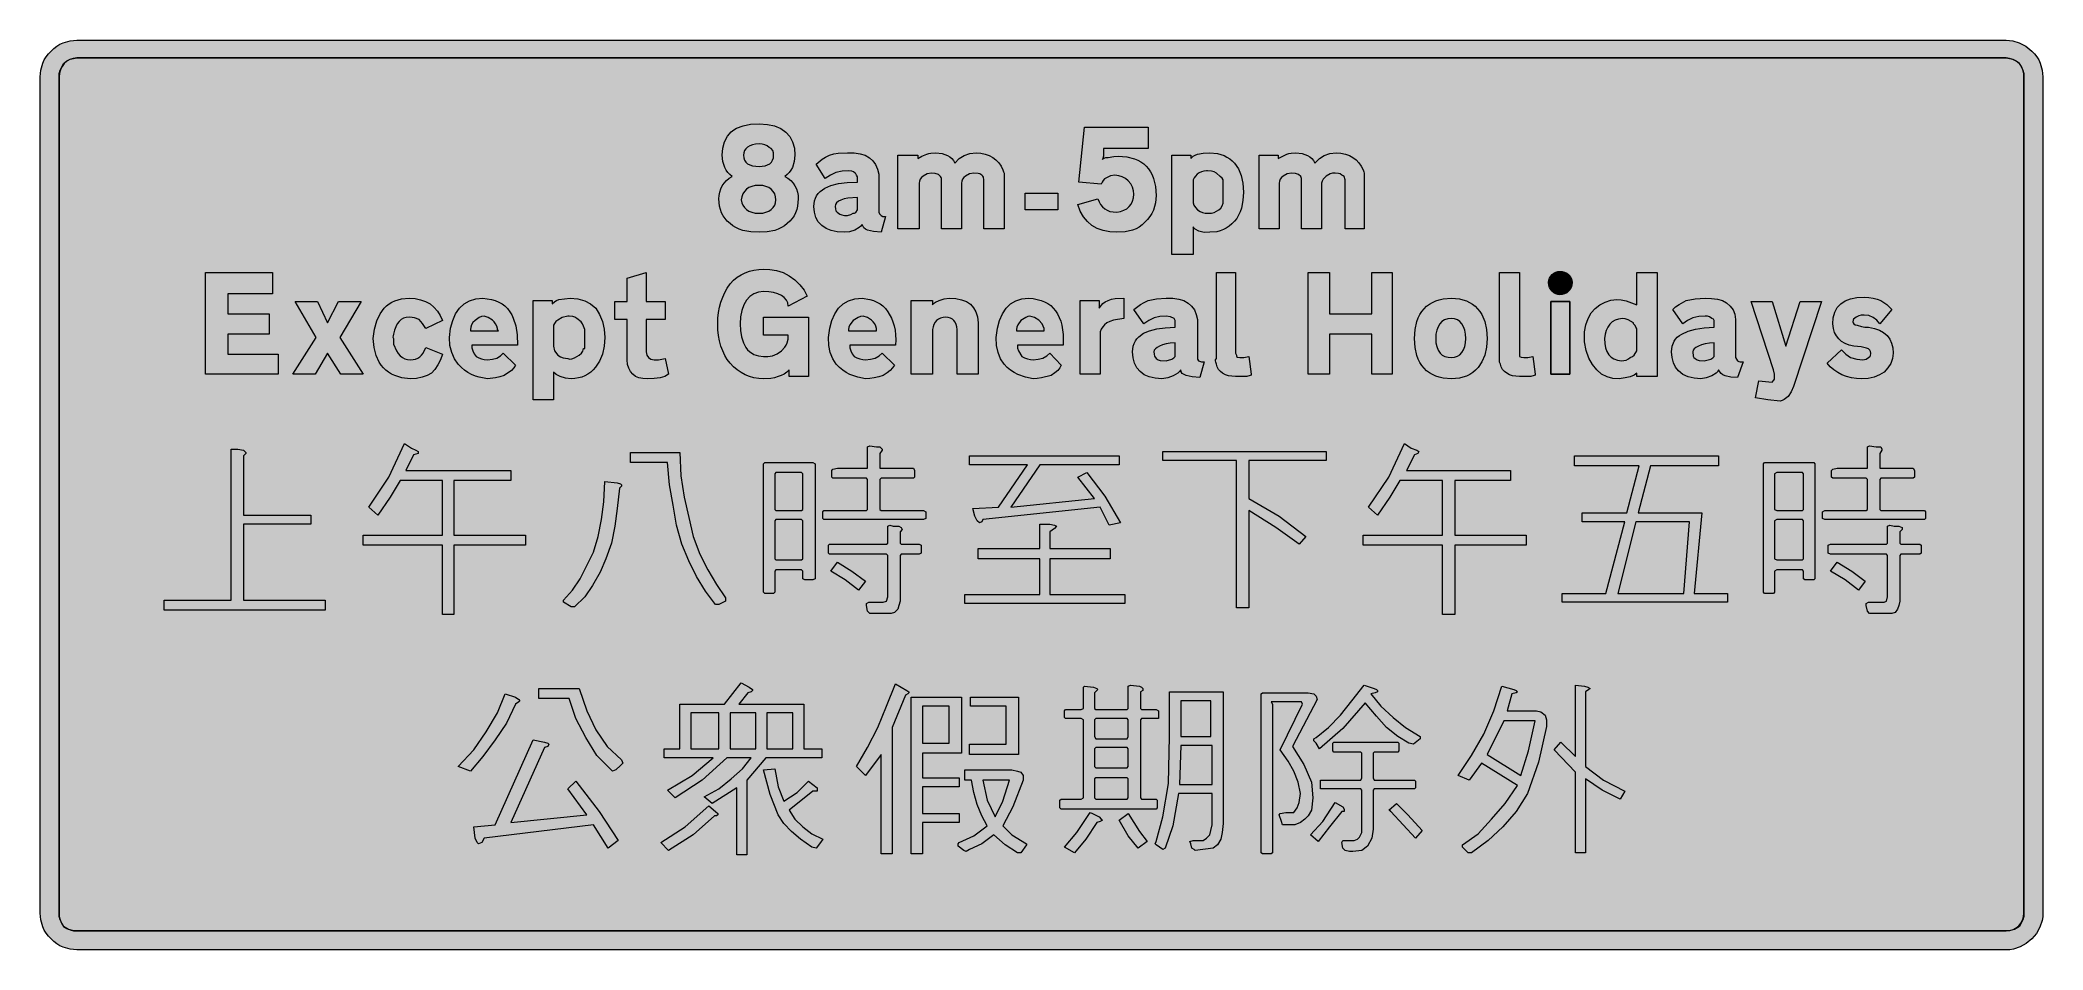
# Model space of a CAD drawing. Header units: metres. Extents: x 16 to 553, y 15 to 259.
import ezdxf

# ---------------------------------------------------------------- set-up
doc = ezdxf.new("R2010")
doc.units = ezdxf.units.M
for name, color, linetype, true_color in [('FILL_BLACK_000000', 7, 'Continuous', 0x000000), ('FILL_PINK_E1E1E1', 7, 'Continuous', 0xe1e1e1), ('STROKE_BLACK_000000', 7, 'Continuous', 0x000000)]:
    doc.layers.add(name, color=color, linetype=linetype, true_color=true_color)

msp = doc.modelspace()

# ---------------------------------------------------------------- hatches: boundary and pattern name
at = {"layer": 'FILL_BLACK_000000', "true_color": 0x000000}
h = msp.add_hatch(color=7, dxfattribs=at)
h.dxf.hatch_style = 1
h.paths.add_polyline_path([(546.71, 258.43), (548.42, 257.49), (550.05, 256.14), (550.78, 255.43), (551.4, 254.64), (551.92, 253.8), (552.34, 252.91), (552.88, 251.08), (553.05, 249.24), (553.05, 24.84), (552.99, 23.84), (552.83, 22.88), (552.23, 21.05), (551.28, 19.4), (550.05, 17.94), (548.59, 16.71), (546.94, 15.76), (545.11, 15.16), (544.15, 15), (543.15, 14.94), (25.65, 14.94), (23.81, 15.11), (21.98, 15.65), (21.09, 16.07), (20.25, 16.59), (19.46, 17.21), (18.75, 17.94), (18.02, 18.65), (17.4, 19.44), (16.88, 20.28), (16.46, 21.16), (15.92, 23), (15.75, 24.84), (15.75, 249.24), (15.92, 251.08), (16.46, 252.91), (16.88, 253.8), (17.4, 254.64), (18.02, 255.43), (18.75, 256.14), (19.46, 256.87), (20.25, 257.49), (21.09, 258.01), (21.98, 258.43), (23.81, 258.97), (25.65, 259.14), (543.15, 259.14), (544.95, 258.97), (546.71, 258.43)])
h.paths.add_polyline_path([(24.67, 254.23), (23.76, 253.92), (22.94, 253.44), (22.24, 252.8), (21.66, 252.04), (21.22, 251.18), (20.95, 250.23), (20.85, 249.24), (20.85, 24.84), (20.91, 23.94), (21.11, 23.04), (21.48, 22.14), (22.05, 21.24), (22.95, 20.67), (23.85, 20.3), (24.75, 20.1), (25.65, 20.04), (543.15, 20.04), (544.13, 20.14), (545.04, 20.41), (545.86, 20.85), (546.56, 21.43), (547.14, 22.13), (547.58, 22.95), (547.85, 23.86), (547.95, 24.84), (547.95, 249.24), (547.89, 250.18), (547.69, 251.15), (547.32, 252.07), (546.75, 252.84), (545.85, 253.45), (544.95, 253.93), (544.05, 254.23), (543.15, 254.34), (25.65, 254.34), (24.67, 254.23)], flags=16)
h = msp.add_hatch(color=7, dxfattribs=at)
h.dxf.hatch_style = 1
h.paths.add_polyline_path([(214.46, 235.41), (215.81, 234.46), (216.87, 233.27), (217.64, 231.83), (218.1, 230.15), (218.25, 228.24), (218.08, 226.51), (217.58, 224.94), (217.2, 224.24), (216.73, 223.6), (216.18, 223.03), (215.55, 222.54), (216.39, 222.04), (217.12, 221.43), (217.74, 220.75), (218.25, 219.99), (218.64, 219.18), (218.92, 218.32), (219.09, 217.44), (219.15, 216.54), (218.98, 214.58), (218.75, 213.66), (218.44, 212.79), (218.02, 211.98), (217.5, 211.22), (216.88, 210.54), (216.15, 209.94), (215.43, 209.32), (214.64, 208.81), (213.78, 208.39), (212.85, 208.06), (210.83, 207.66), (208.65, 207.54), (206.42, 207.66), (204.3, 208.06), (203.32, 208.39), (202.41, 208.81), (201.58, 209.32), (200.85, 209.94), (200.12, 210.54), (199.5, 211.22), (198.98, 211.98), (198.56, 212.79), (198.25, 213.66), (198.02, 214.58), (197.85, 216.54), (197.91, 217.44), (198.07, 218.32), (198.36, 219.18), (198.75, 219.99), (199.26, 220.75), (199.87, 221.43), (200.61, 222.04), (201.45, 222.54), (200.82, 223.03), (200.27, 223.6), (199.8, 224.24), (199.43, 224.94), (198.92, 226.51), (198.75, 228.24), (198.91, 230.15), (199.39, 231.84), (200.14, 233.3), (201.15, 234.54), (201.85, 235.06), (202.62, 235.5), (204.34, 236.15), (206.34, 236.52), (208.65, 236.64), (210.87, 236.5), (212.81, 236.09), (214.46, 235.41)])
h.paths.add_polyline_path([(211.5, 225.95), (211.95, 226.37), (212.28, 226.89), (212.48, 227.51), (212.55, 228.24), (212.49, 228.91), (212.29, 229.51), (211.92, 230.01), (211.35, 230.34), (210.84, 230.73), (210.22, 231.01), (209.49, 231.18), (208.65, 231.24), (207.69, 231.18), (206.85, 231.02), (206.13, 230.77), (205.54, 230.41), (205.07, 229.98), (204.73, 229.47), (204.52, 228.89), (204.45, 228.24), (204.52, 227.51), (204.73, 226.89), (205.07, 226.37), (205.54, 225.95), (206.13, 225.64), (206.85, 225.41), (208.65, 225.24), (210.27, 225.41), (210.94, 225.64), (211.5, 225.95)], flags=16)
h.paths.add_polyline_path([(210.49, 212.91), (211.26, 213.23), (211.91, 213.65), (212.44, 214.18), (212.83, 214.79), (213.07, 215.48), (213.15, 216.24), (213.07, 217.1), (212.83, 217.86), (212.44, 218.53), (211.91, 219.09), (211.26, 219.54), (210.49, 219.87), (209.62, 220.07), (208.65, 220.14), (207.59, 220.07), (206.68, 219.87), (205.89, 219.54), (205.24, 219.09), (204.71, 218.53), (204.3, 217.86), (204.02, 217.1), (203.85, 216.24), (204.02, 215.48), (204.3, 214.79), (204.71, 214.18), (205.24, 213.65), (205.89, 213.23), (206.68, 212.91), (207.59, 212.71), (208.65, 212.64), (209.62, 212.71), (210.49, 212.91)], flags=16)
h = msp.add_hatch(color=7, dxfattribs=at)
h.dxf.hatch_style = 1
h.paths.add_polyline_path([(299.55, 216.54), (299.83, 215.7), (300.22, 214.96), (300.73, 214.35), (301.35, 213.84), (302.03, 213.45), (302.77, 213.16), (303.63, 213), (304.65, 212.94), (305.62, 213.12), (306.49, 213.44), (307.26, 213.88), (307.91, 214.44), (308.44, 215.11), (308.83, 215.89), (309.07, 216.77), (309.15, 217.74), (309.08, 218.68), (308.85, 219.65), (308.39, 220.57), (307.65, 221.34), (306.92, 221.95), (306.07, 222.43), (305.12, 222.73), (304.05, 222.84), (302.9, 222.68), (301.8, 222.2), (301.33, 221.86), (300.93, 221.45), (300.63, 220.97), (300.45, 220.44), (294.45, 221.04), (295.95, 235.74), (313.05, 235.74), (313.05, 230.04), (301.05, 230.04), (301.05, 227.94), (300.75, 227.04), (300.86, 227.26), (301.16, 227.45), (301.64, 227.59), (302.25, 227.64), (303.82, 227.9), (304.95, 227.94), (307.28, 227.77), (309.33, 227.27), (310.24, 226.89), (311.08, 226.44), (311.84, 225.9), (312.52, 225.28), (313.13, 224.58), (313.66, 223.79), (314.11, 222.93), (314.48, 221.99), (314.98, 219.87), (315.15, 217.44), (314.98, 215.43), (314.44, 213.5), (314.02, 212.6), (313.5, 211.74), (312.88, 210.96), (312.15, 210.24), (311.43, 209.52), (310.64, 208.93), (309.78, 208.46), (308.85, 208.1), (306.83, 207.67), (304.65, 207.54), (302.71, 207.65), (300.94, 207.99), (299.35, 208.57), (297.94, 209.38), (296.71, 210.43), (295.66, 211.72), (294.81, 213.25), (294.15, 215.04), (299.55, 216.54)])
h = msp.add_hatch(color=7, dxfattribs=at)
h.dxf.hatch_style = 1
h.paths.add_polyline_path([(223.76, 216.72), (224.08, 217.37), (224.49, 217.96), (225, 218.51), (226.27, 219.43), (227.92, 220.14), (229.93, 220.64), (232.31, 220.94), (235.05, 221.04), (235.05, 221.94), (235.01, 222.39), (234.75, 222.84), (234.6, 223.25), (234.45, 223.44), (234, 223.79), (233.55, 223.96), (232.65, 224.04), (230.91, 223.92), (229.27, 223.55), (227.76, 222.9), (226.35, 221.94), (223.95, 225.84), (225.52, 227.15), (226.48, 227.74), (227.55, 228.24), (228.68, 228.59), (229.84, 228.76), (232.35, 228.84), (234.15, 228.84), (235.73, 228.62), (237.09, 228.2), (238.24, 227.56), (239.17, 226.74), (239.9, 225.72), (240.43, 224.52), (240.75, 223.14), (240.75, 212.94), (240.94, 212.49), (241.35, 212.04), (241.84, 211.78), (242.55, 211.74), (241.35, 207.54), (239.32, 207.73), (237.75, 208.14), (237.18, 208.42), (236.77, 208.78), (236.25, 209.64), (235.95, 209.21), (235.5, 208.81), (234.3, 208.14), (232.87, 207.7), (231.45, 207.54), (229.58, 207.65), (228, 207.99), (226.64, 208.55), (225.45, 209.34), (224.49, 210.35), (223.84, 211.55), (223.47, 212.93), (223.35, 214.44), (223.53, 216.02), (223.76, 216.72)])
h.paths.add_polyline_path([(229.27, 213.31), (229.56, 212.92), (229.95, 212.64), (230.28, 212.42), (230.81, 212.23), (231.51, 212.09), (232.35, 212.04), (233.21, 212.34), (233.85, 212.64), (234.25, 212.7), (234.56, 212.86), (235.05, 213.54), (235.05, 216.84), (232.47, 216.68), (231.44, 216.48), (230.59, 216.2), (229.92, 215.86), (229.44, 215.45), (229.15, 214.97), (229.05, 214.44), (229.11, 213.82), (229.27, 213.31)], flags=16)
h = msp.add_hatch(color=7, dxfattribs=at)
h.dxf.hatch_style = 1
h.paths.add_polyline_path([(253.7, 223.23), (252.64, 222.65), (252.2, 222.25), (251.85, 221.79), (251.63, 221.29), (251.55, 220.74), (251.55, 208.44), (245.85, 208.44), (245.85, 228.24), (251.25, 228.24), (251.25, 227.34), (252.34, 227.94), (253.65, 228.54), (254.15, 228.71), (254.74, 228.8), (256.05, 228.84), (257.73, 228.67), (258.48, 228.46), (259.16, 228.16), (259.77, 227.79), (260.31, 227.32), (260.77, 226.77), (261.15, 226.14), (262.34, 227.32), (263.66, 228.16), (265.16, 228.67), (266.85, 228.84), (268.14, 228.76), (269.32, 228.52), (270.39, 228.13), (271.35, 227.6), (272.19, 226.95), (272.92, 226.18), (273.54, 225.31), (274.05, 224.34), (274.2, 223.78), (274.35, 223.44), (274.35, 222.54), (274.35, 208.44), (268.95, 208.44), (268.95, 221.64), (268.87, 222.35), (268.7, 222.61), (268.35, 222.84), (267.9, 223.19), (267.41, 223.36), (266.25, 223.44), (265.1, 223.23), (264.04, 222.65), (263.6, 222.25), (263.25, 221.79), (263.03, 221.29), (262.95, 220.74), (262.95, 208.44), (257.55, 208.44), (257.55, 221.94), (257.5, 222.26), (257.34, 222.55), (256.76, 223.03), (255.9, 223.33), (254.85, 223.44), (253.7, 223.23)])
h = msp.add_hatch(color=7, dxfattribs=at)
h.dxf.hatch_style = 1
h.paths.add_polyline_path([(324.45, 227.34), (325.12, 227.94), (325.63, 228.27), (326.25, 228.54), (327.79, 228.8), (329.55, 228.84), (331.57, 228.66), (333.36, 228.13), (334.16, 227.73), (334.9, 227.26), (335.58, 226.7), (336.19, 226.06), (337.21, 224.56), (337.95, 222.76), (338.4, 220.69), (338.55, 218.34), (338.43, 216.11), (338.02, 213.99), (337.7, 213.01), (337.28, 212.1), (336.77, 211.27), (336.15, 210.54), (335.46, 209.81), (334.74, 209.19), (333.98, 208.67), (333.19, 208.25), (332.35, 207.94), (331.47, 207.71), (329.55, 207.54), (328, 207.52), (326.62, 207.84), (325.58, 208.38), (325.24, 208.7), (325.05, 209.04), (325.05, 201.54), (319.35, 201.54), (319.35, 228.24), (324.45, 228.24), (324.45, 227.34)])
h.paths.add_polyline_path([(330.68, 212.89), (331.35, 213.24), (331.97, 213.57), (332.47, 214.06), (332.87, 214.67), (333.15, 215.34), (333.15, 216.24), (333.15, 220.44), (333.15, 221.34), (333.15, 221.64), (332.83, 222.09), (332.36, 222.54), (331.35, 223.44), (330.68, 223.79), (330.04, 223.96), (328.95, 224.04), (328.65, 224.04), (327.98, 223.97), (327.33, 223.78), (326.72, 223.49), (326.17, 223.1), (325.71, 222.65), (325.36, 222.14), (325.13, 221.6), (325.05, 221.04), (325.05, 215.94), (325.11, 215.44), (325.31, 214.85), (325.68, 214.21), (326.25, 213.54), (326.93, 213.15), (327.6, 212.86), (328.28, 212.7), (328.95, 212.64), (330.04, 212.71), (330.68, 212.89)], flags=16)
h = msp.add_hatch(color=7, dxfattribs=at)
h.dxf.hatch_style = 1
h.paths.add_polyline_path([(362.49, 223.39), (361.87, 223.23), (360.79, 222.65), (359.99, 221.79), (359.72, 221.29), (359.55, 220.74), (359.55, 208.44), (354.15, 208.44), (354.15, 221.94), (354.1, 222.26), (353.94, 222.55), (353.36, 223.03), (352.5, 223.33), (351.45, 223.44), (350.3, 223.23), (349.24, 222.65), (348.8, 222.25), (348.45, 221.79), (348.23, 221.29), (348.15, 220.74), (348.15, 208.44), (342.75, 208.44), (342.75, 228.24), (347.85, 228.24), (347.85, 227.34), (350.25, 228.54), (350.75, 228.71), (351.34, 228.8), (352.65, 228.84), (354.33, 228.67), (355.08, 228.46), (355.76, 228.16), (356.37, 227.79), (356.91, 227.32), (357.37, 226.77), (357.75, 226.14), (358.94, 227.32), (360.26, 228.16), (361.76, 228.67), (363.45, 228.84), (364.74, 228.76), (365.92, 228.52), (366.99, 228.13), (367.95, 227.6), (368.79, 226.95), (369.52, 226.18), (370.14, 225.31), (370.65, 224.34), (370.91, 223.78), (370.95, 223.44), (370.95, 222.54), (370.95, 208.44), (365.85, 208.44), (365.85, 221.64), (365.55, 222.54), (365.36, 222.69), (364.95, 222.84), (364.5, 223.19), (364.05, 223.36), (363.15, 223.44), (362.49, 223.39)])
h = msp.add_hatch(color=7, dxfattribs=at)
h.dxf.hatch_style = 1
h.paths.add_polyline_path([(288.75, 213.54), (280.05, 213.54), (280.05, 218.04), (288.75, 218.04), (288.75, 213.54)])
h = msp.add_hatch(color=7, dxfattribs=at)
h.dxf.hatch_style = 1
h.paths.add_polyline_path([(60.15, 196.74), (78.15, 196.74), (78.15, 191.04), (66.15, 191.04), (66.15, 185.64), (77.25, 185.64), (77.25, 180.24), (66.15, 180.24), (66.15, 174.84), (79.65, 174.84), (79.65, 169.44), (60.15, 169.44), (60.15, 196.74)])
h = msp.add_hatch(color=7, dxfattribs=at)
h.dxf.hatch_style = 1
h.paths.add_polyline_path([(178.51, 174.61), (178.95, 173.94), (179.62, 173.5), (180.45, 173.34), (181.65, 173.34), (183.45, 173.64), (184.35, 169.44), (183.33, 168.87), (182.06, 168.5), (180.51, 168.3), (178.65, 168.24), (177.41, 168.3), (176.36, 168.5), (175.49, 168.87), (174.75, 169.44), (174.14, 170.18), (173.66, 171.05), (173.36, 172.1), (173.25, 173.34), (173.25, 184.14), (169.95, 184.14), (169.95, 188.94), (173.25, 188.94), (173.25, 195.24), (178.35, 196.74), (178.35, 188.94), (183.45, 188.94), (183.45, 184.14), (178.35, 184.14), (178.35, 175.44), (178.51, 174.61)])
h = msp.add_hatch(color=7, dxfattribs=at)
h.dxf.hatch_style = 1
h.paths.add_polyline_path([(203.66, 181.15), (203.96, 179.45), (204.44, 177.92), (205.05, 176.64), (205.53, 176.02), (206.05, 175.51), (207.23, 174.76), (208.51, 174.36), (209.85, 174.24), (211.02, 174.18), (212.25, 174.43), (213.48, 174.96), (214.65, 175.74), (215.51, 176.68), (215.87, 177.22), (216.15, 177.84), (216.41, 178.89), (216.45, 179.94), (209.85, 179.94), (209.85, 184.74), (221.85, 184.74), (221.85, 168.84), (216.75, 168.84), (216.75, 170.64), (216.07, 170.02), (215.36, 169.51), (214.6, 169.12), (213.75, 168.84), (212.8, 168.49), (211.8, 168.31), (209.85, 168.24), (208.53, 168.31), (207.26, 168.52), (206.05, 168.86), (204.9, 169.33), (203.8, 169.92), (202.76, 170.64), (201.78, 171.48), (200.85, 172.44), (200.11, 173.41), (199.45, 174.5), (198.88, 175.71), (198.41, 177.01), (198.04, 178.4), (197.77, 179.86), (197.61, 181.38), (197.55, 182.94), (197.61, 184.49), (197.77, 185.98), (198.04, 187.41), (198.41, 188.79), (198.88, 190.11), (199.45, 191.38), (200.11, 192.59), (200.85, 193.74), (201.78, 194.68), (202.76, 195.49), (203.8, 196.16), (204.9, 196.7), (206.05, 197.12), (207.26, 197.41), (208.53, 197.58), (209.85, 197.64), (211.52, 197.57), (213.3, 197.3), (215.08, 196.75), (215.94, 196.35), (216.75, 195.84), (218.26, 194.79), (219.6, 193.48), (220.72, 192), (221.55, 190.44), (216.45, 187.74), (216.33, 188.6), (215.97, 189.36), (215.39, 190.03), (214.61, 190.59), (213.65, 191.04), (212.53, 191.37), (211.25, 191.57), (209.85, 191.64), (208.46, 191.49), (207.22, 191.04), (206.14, 190.31), (205.24, 189.31), (204.52, 188.07), (203.99, 186.58), (203.66, 184.86), (203.55, 182.94), (203.66, 181.15)])
h = msp.add_hatch(color=7, dxfattribs=at)
h.dxf.hatch_style = 1
h.paths.add_polyline_path([(336.45, 175.14), (336.75, 174.54), (336.75, 174.24), (336.97, 174.03), (337.61, 173.9), (338.65, 173.94), (340.05, 174.24), (340.65, 169.44), (340.61, 169.18), (340.35, 169.14), (339.45, 168.84), (336.45, 168.84), (335.47, 168.9), (334.56, 169.06), (333.73, 169.33), (333, 169.7), (332.38, 170.17), (331.89, 170.74), (331.54, 171.4), (331.35, 172.14), (331.2, 172.7), (331.05, 173.04), (331.05, 173.34), (331.35, 173.64), (331.35, 196.74), (336.45, 196.74), (336.45, 175.14)])
h = msp.add_hatch(color=7, dxfattribs=at)
h.dxf.hatch_style = 1
h.paths.add_polyline_path([(373.05, 169.44), (373.05, 180.24), (367.35, 180.24), (361.65, 180.24), (361.65, 169.44), (355.95, 169.44), (355.95, 196.74), (361.65, 196.74), (361.65, 185.64), (367.35, 185.64), (373.05, 185.64), (373.05, 196.74), (378.45, 196.74), (378.45, 169.44), (373.05, 169.44)])
h = msp.add_hatch(color=7, dxfattribs=at)
h.dxf.hatch_style = 1
h.paths.add_polyline_path([(416.85, 169.44), (416.81, 169.18), (416.55, 169.14), (415.65, 168.84), (412.65, 168.84), (411.67, 168.9), (410.76, 169.06), (409.93, 169.33), (409.2, 169.7), (408.58, 170.17), (408.09, 170.74), (407.74, 171.4), (407.55, 172.14), (407.29, 172.7), (407.25, 173.04), (407.25, 173.34), (407.25, 173.64), (407.25, 196.74), (412.65, 196.74), (412.65, 175.14), (412.65, 174.54), (412.65, 174.24), (413.04, 174.03), (413.77, 173.9), (414.84, 173.94), (416.25, 174.24), (416.85, 169.44)])
h = msp.add_hatch(color=7, dxfattribs=at)
h.dxf.hatch_style = 1
h.paths.add_polyline_path([(426.68, 193.38), (426.49, 192.76), (426.18, 192.2), (425.77, 191.71), (425.29, 191.31), (424.72, 191), (424.11, 190.81), (423.45, 190.74), (422.89, 190.81), (422.35, 191), (421.84, 191.31), (421.39, 191.71), (421, 192.2), (420.71, 192.76), (420.52, 193.38), (420.45, 194.04), (420.52, 194.69), (420.71, 195.27), (421, 195.78), (421.39, 196.21), (421.84, 196.57), (422.35, 196.82), (422.89, 196.98), (423.45, 197.04), (424.11, 196.98), (424.72, 196.82), (425.29, 196.57), (425.77, 196.21), (426.18, 195.78), (426.49, 195.27), (426.68, 194.69), (426.75, 194.04), (426.68, 193.38)])
h = msp.add_hatch(color=7, dxfattribs=at)
h.dxf.hatch_style = 1
h.paths.add_polyline_path([(449.55, 196.74), (449.55, 168.84), (444.15, 168.84), (444.15, 169.74), (443.36, 169.17), (442.31, 168.76), (440.99, 168.47), (439.35, 168.24), (437.7, 168.31), (436.12, 168.73), (434.67, 169.5), (433.35, 170.6), (432.2, 172.03), (431.25, 173.77), (430.52, 175.81), (430.05, 178.14), (430.05, 178.44), (430.05, 180.54), (430.05, 180.84), (430.41, 182.75), (431.03, 184.44), (431.88, 185.89), (432.94, 187.1), (434.18, 188.08), (435.58, 188.81), (437.11, 189.3), (438.75, 189.54), (439.93, 189.43), (441.22, 189.13), (444.15, 188.04), (444.15, 196.74), (449.55, 196.74)])
h.paths.add_polyline_path([(435.73, 176.5), (436.08, 175.51), (436.57, 174.69), (437.21, 174.04), (437.98, 173.56), (438.9, 173.22), (439.95, 173.04), (440.62, 173.1), (441.26, 173.26), (441.85, 173.55), (442.35, 173.94), (442.93, 174.22), (443.36, 174.61), (444.15, 175.74), (444.15, 180.54), (444.11, 181.51), (444.02, 181.81), (443.85, 182.04), (443.66, 182.49), (443.25, 182.94), (443.25, 183.24), (441.75, 184.06), (440.97, 184.34), (440.25, 184.44), (439.19, 184.26), (438.28, 183.93), (437.49, 183.47), (436.84, 182.86), (436.31, 182.12), (435.9, 181.23), (435.62, 180.21), (435.45, 179.04), (435.52, 177.67), (435.73, 176.5)], flags=16)
h = msp.add_hatch(color=7, dxfattribs=at)
h.dxf.hatch_style = 1
h.paths.add_polyline_path([(89.55, 169.44), (83.55, 169.44), (89.85, 179.34), (84.15, 188.94), (90.15, 188.94), (92.85, 183.24), (95.85, 188.94), (101.85, 188.94), (96.15, 179.34), (102.45, 169.44), (96.45, 169.44), (92.85, 175.14), (89.55, 169.44)])
h = msp.add_hatch(color=7, dxfattribs=at)
h.dxf.hatch_style = 1
h.paths.add_polyline_path([(105.5, 181.57), (106.1, 183.76), (106.95, 185.62), (108.04, 187.14), (108.67, 187.77), (109.37, 188.32), (110.12, 188.79), (110.93, 189.17), (112.73, 189.67), (114.75, 189.84), (116.37, 189.74), (117.84, 189.45), (119.18, 188.97), (120.37, 188.3), (121.43, 187.45), (122.34, 186.42), (123.12, 185.22), (123.75, 183.84), (119.25, 181.74), (118.35, 183.05), (117.45, 184.14), (116.21, 184.55), (115.55, 184.69), (114.75, 184.74), (113.99, 184.67), (113.29, 184.46), (112.66, 184.11), (112.09, 183.61), (111.59, 182.98), (111.16, 182.21), (110.82, 181.29), (110.55, 180.24), (110.44, 179.75), (110.42, 179.44), (110.55, 179.04), (110.55, 177.84), (110.55, 177.54), (111.34, 175.74), (111.82, 175.02), (112.35, 174.43), (112.94, 173.96), (113.59, 173.62), (114.29, 173.41), (115.05, 173.34), (115.8, 173.38), (116.47, 173.52), (117.06, 173.75), (117.6, 174.09), (118.08, 174.54), (118.51, 175.11), (119.25, 176.64), (123.75, 174.84), (123.2, 173.33), (122.47, 171.95), (121.64, 170.75), (120.75, 169.74), (119.56, 169.13), (118.24, 168.65), (116.74, 168.35), (115.05, 168.24), (112.83, 168.51), (110.89, 169.08), (110.02, 169.49), (109.23, 169.97), (108.5, 170.53), (107.85, 171.16), (107.27, 171.88), (106.75, 172.67), (105.94, 174.48), (105.4, 176.61), (105.15, 179.04), (105.5, 181.57)])
h = msp.add_hatch(color=7, dxfattribs=at)
h.dxf.hatch_style = 1
h.paths.add_polyline_path([(131.81, 175.74), (132.18, 174.96), (132.75, 174.24), (133.43, 173.85), (134.14, 173.56), (134.9, 173.4), (135.75, 173.34), (137.08, 173.45), (138.3, 173.79), (139.29, 174.35), (139.67, 174.72), (139.95, 175.14), (143.25, 171.84), (142.87, 171.16), (142.2, 170.49), (140.25, 169.14), (139.08, 168.75), (137.89, 168.46), (135.75, 168.24), (133.56, 168.64), (132.52, 168.97), (131.51, 169.4), (130.55, 169.93), (129.63, 170.56), (128.77, 171.3), (127.95, 172.14), (126.94, 173.6), (126.19, 175.29), (125.71, 177.2), (125.55, 179.34), (125.89, 181.77), (126.45, 183.89), (127.24, 185.69), (128.25, 187.18), (129.49, 188.34), (130.95, 189.17), (132.64, 189.67), (134.55, 189.84), (136.86, 189.49), (137.88, 189.2), (138.82, 188.83), (139.68, 188.35), (140.46, 187.77), (141.15, 187.07), (141.75, 186.24), (142.27, 185.41), (142.71, 184.5), (143.36, 182.41), (143.73, 180), (143.85, 177.24), (131.55, 177.24), (131.61, 176.52), (131.81, 175.74)])
h.paths.add_polyline_path([(138.45, 181.44), (138.45, 181.74), (138.27, 182.39), (137.97, 182.97), (137.57, 183.5), (137.1, 183.95), (136, 184.65), (134.85, 185.04), (134.18, 184.94), (133.54, 184.66), (132.45, 183.84), (131.88, 183.34), (131.51, 182.75), (131.31, 182.11), (131.25, 181.44), (131.25, 181.14), (138.75, 181.14), (138.45, 181.44)], flags=16)
h = msp.add_hatch(color=7, dxfattribs=at)
h.dxf.hatch_style = 1
h.paths.add_polyline_path([(166.6, 174.82), (165.83, 172.93), (164.77, 171.31), (164.15, 170.62), (163.47, 170.01), (162.73, 169.49), (161.93, 169.05), (161.09, 168.7), (160.19, 168.45), (159.24, 168.29), (158.25, 168.24), (156.7, 168.39), (155.29, 168.8), (154.16, 169.38), (153.45, 170.04), (153.45, 162.54), (148.05, 162.54), (148.05, 189.24), (153.15, 189.24), (153.15, 188.34), (153.82, 188.94), (154.33, 189.27), (154.95, 189.54), (157.95, 189.84), (160.04, 189.67), (161.85, 189.16), (163.43, 188.32), (164.85, 187.14), (165.86, 185.46), (166.61, 183.58), (167.09, 181.53), (167.25, 179.34), (167.08, 176.97), (166.6, 174.82)])
h.paths.add_polyline_path([(158.44, 173.6), (159.08, 173.85), (159.75, 174.24), (160.41, 174.57), (160.99, 175.06), (161.4, 175.67), (161.55, 176.34), (161.85, 176.34), (161.85, 176.94), (161.85, 177.24), (161.85, 181.44), (161.55, 182.34), (161.27, 182.96), (160.87, 183.5), (159.75, 184.44), (159.25, 184.79), (158.7, 184.96), (157.65, 185.04), (157.35, 185.04), (155.85, 184.66), (154.61, 183.99), (154.13, 183.57), (153.76, 183.1), (153.53, 182.59), (153.45, 182.04), (153.45, 176.94), (153.75, 175.74), (154.65, 174.54), (155.37, 174.15), (156.11, 173.86), (157.35, 173.64), (157.85, 173.52), (158.44, 173.6)], flags=16)
h = msp.add_hatch(color=7, dxfattribs=at)
h.dxf.hatch_style = 1
h.paths.add_polyline_path([(233.21, 175.74), (233.58, 174.96), (234.15, 174.24), (234.87, 173.85), (235.65, 173.56), (236.43, 173.4), (237.15, 173.34), (238.49, 173.45), (239.74, 173.79), (240.82, 174.35), (241.65, 175.14), (244.95, 171.84), (244.44, 171.16), (243.79, 170.49), (242.97, 169.81), (241.95, 169.14), (240.78, 168.75), (239.55, 168.46), (238.32, 168.3), (237.15, 168.24), (235.09, 168.64), (233.02, 169.4), (232.03, 169.93), (231.07, 170.56), (230.18, 171.3), (229.35, 172.14), (228.39, 173.6), (227.74, 175.29), (227.37, 177.2), (227.25, 179.34), (227.59, 181.77), (228.15, 183.89), (228.94, 185.69), (229.95, 187.18), (231.19, 188.34), (232.65, 189.17), (234.34, 189.67), (236.25, 189.84), (238.38, 189.49), (239.36, 189.2), (240.26, 188.83), (241.1, 188.35), (241.86, 187.77), (242.55, 187.07), (243.15, 186.24), (244.15, 184.5), (244.55, 183.5), (244.88, 182.41), (245.11, 181.25), (245.26, 180), (245.31, 178.66), (245.25, 177.24), (232.95, 177.24), (233.01, 176.52), (233.21, 175.74)])
h.paths.add_polyline_path([(240.15, 181.44), (240.15, 181.74), (239.97, 182.39), (239.67, 182.97), (239.27, 183.5), (238.8, 183.95), (237.7, 184.65), (236.55, 185.04), (235.87, 184.94), (235.2, 184.66), (233.85, 183.84), (233.02, 182.75), (232.75, 182.11), (232.65, 181.44), (232.65, 181.14), (240.15, 181.14), (240.15, 181.44)], flags=16)
h = msp.add_hatch(color=7, dxfattribs=at)
h.dxf.hatch_style = 1
h.paths.add_polyline_path([(261.44, 189.74), (262.98, 189.44), (264.28, 188.94), (265.35, 188.23), (266.19, 187.31), (266.82, 186.17), (267.24, 184.82), (267.45, 183.24), (267.45, 182.94), (267.45, 169.44), (261.75, 169.44), (261.75, 180.84), (261.75, 181.14), (261.75, 181.44), (261.69, 182.18), (261.53, 182.84), (261.28, 183.41), (260.92, 183.88), (260.49, 184.25), (259.98, 184.52), (259.4, 184.68), (258.75, 184.74), (258, 184.68), (257.34, 184.52), (256.77, 184.25), (256.27, 183.88), (255.87, 183.41), (255.54, 182.84), (255.3, 182.18), (255.15, 181.44), (255.15, 169.44), (249.45, 169.44), (249.45, 189.24), (255.15, 189.24), (255.15, 188.04), (255.47, 188.44), (255.94, 188.75), (256.95, 189.24), (258.3, 189.65), (259.65, 189.84), (261.44, 189.74)])
h = msp.add_hatch(color=7, dxfattribs=at)
h.dxf.hatch_style = 1
h.paths.add_polyline_path([(272.74, 175.29), (272.37, 177.2), (272.25, 179.34), (272.59, 181.77), (273.15, 183.89), (273.92, 185.69), (274.91, 187.18), (276.11, 188.34), (277.52, 189.17), (279.14, 189.67), (280.95, 189.84), (282.15, 189.74), (283.26, 189.54), (284.28, 189.26), (285.23, 188.88), (286.09, 188.42), (286.87, 187.86), (287.57, 187.21), (288.19, 186.46), (288.72, 185.63), (289.18, 184.71), (289.56, 183.69), (289.85, 182.58), (290.21, 180.09), (290.25, 177.24), (277.95, 177.24), (277.99, 176.49), (278.25, 175.74), (279.15, 174.24), (279.87, 173.85), (280.65, 173.56), (281.43, 173.4), (282.15, 173.34), (283.49, 173.45), (284.74, 173.79), (285.82, 174.35), (286.65, 175.14), (289.65, 171.84), (289.31, 171.16), (288.75, 170.49), (287.96, 169.81), (286.95, 169.14), (284.44, 168.46), (283.28, 168.3), (282.15, 168.24), (280.09, 168.64), (278.02, 169.4), (277.03, 169.93), (276.07, 170.56), (275.18, 171.3), (274.35, 172.14), (273.39, 173.6), (272.74, 175.29)])
h.paths.add_polyline_path([(285.15, 181.44), (285.15, 181.74), (284.54, 182.97), (283.65, 183.95), (282.53, 184.65), (281.25, 185.04), (280.75, 184.94), (280.16, 184.66), (278.85, 183.84), (278.02, 182.75), (277.75, 182.11), (277.65, 181.44), (277.65, 181.14), (285.15, 181.14), (285.15, 181.44)], flags=16)
h = msp.add_hatch(color=7, dxfattribs=at)
h.dxf.hatch_style = 1
h.paths.add_polyline_path([(294.75, 169.44), (294.75, 189.24), (299.85, 189.24), (299.85, 187.14), (300.82, 188.41), (301.45, 188.91), (302.25, 189.24), (303.16, 189.59), (304.12, 189.77), (306.45, 189.84), (306.45, 184.44), (303.75, 183.95), (302.74, 183.64), (301.95, 183.24), (301.33, 182.74), (300.82, 182.15), (300.43, 181.51), (300.15, 180.84), (300.15, 169.44), (294.75, 169.44)])
h = msp.add_hatch(color=7, dxfattribs=at)
h.dxf.hatch_style = 1
h.paths.add_polyline_path([(313.28, 168.73), (311.94, 169.33), (310.84, 170.15), (309.97, 171.18), (309.35, 172.42), (308.98, 173.84), (308.85, 175.44), (309.03, 177.02), (309.26, 177.72), (309.58, 178.37), (309.98, 178.96), (310.48, 179.51), (311.74, 180.43), (313.35, 181.14), (315.3, 181.64), (317.61, 181.94), (320.25, 182.04), (320.25, 182.94), (320.25, 183.84), (320.1, 184.25), (319.95, 184.44), (319.01, 184.85), (317.85, 185.04), (316.15, 184.92), (314.62, 184.55), (313.21, 183.9), (311.85, 182.94), (309.15, 186.84), (310.99, 188.15), (311.98, 188.74), (313.05, 189.24), (315.22, 189.65), (317.85, 189.84), (319.65, 189.84), (321.23, 189.62), (322.59, 189.2), (323.74, 188.56), (324.67, 187.74), (325.4, 186.72), (325.93, 185.52), (326.25, 184.14), (326.25, 173.94), (326.29, 173.49), (326.55, 173.04), (327.3, 172.78), (328.05, 172.74), (326.85, 168.54), (324.82, 168.73), (323.25, 169.14), (322.64, 169.37), (322.16, 169.66), (321.86, 170.07), (321.75, 170.64), (321.44, 170.19), (321, 169.76), (319.76, 168.99), (318.25, 168.45), (316.65, 168.24), (314.85, 168.36), (313.28, 168.73)])
h.paths.add_polyline_path([(314.74, 174.31), (315.15, 173.64), (315.66, 173.29), (316.27, 173.11), (317.85, 173.04), (319.39, 173.53), (319.92, 173.84), (320.25, 174.24), (320.25, 177.84), (318.96, 177.78), (317.81, 177.61), (316.83, 177.33), (316.05, 176.94), (315.44, 176.66), (314.96, 176.3), (314.66, 175.89), (314.55, 175.44), (314.6, 174.82), (314.74, 174.31)], flags=16)
h = msp.add_hatch(color=7, dxfattribs=at)
h.dxf.hatch_style = 1
h.paths.add_polyline_path([(403.31, 174.58), (402.56, 172.75), (401.55, 171.24), (400.85, 170.51), (400.09, 169.89), (399.27, 169.37), (398.4, 168.95), (397.47, 168.64), (396.49, 168.41), (394.35, 168.24), (392.12, 168.42), (391.1, 168.65), (390.15, 168.96), (389.26, 169.36), (388.45, 169.84), (387.71, 170.4), (387.04, 171.05), (386.44, 171.78), (385.92, 172.59), (385.48, 173.48), (385.11, 174.44), (384.62, 176.59), (384.45, 179.04), (384.62, 181.49), (385.11, 183.64), (385.48, 184.6), (385.92, 185.49), (386.44, 186.3), (387.04, 187.03), (387.71, 187.68), (388.45, 188.24), (389.26, 188.72), (390.15, 189.12), (391.1, 189.43), (392.12, 189.66), (394.35, 189.84), (396.49, 189.66), (397.46, 189.43), (398.38, 189.12), (399.24, 188.72), (400.02, 188.24), (400.75, 187.68), (401.4, 187.03), (401.98, 186.3), (402.49, 185.49), (403.29, 183.64), (403.78, 181.49), (403.95, 179.04), (403.79, 176.68), (403.31, 174.58)])
h.paths.add_polyline_path([(397.98, 181.28), (397.65, 182.2), (397.2, 182.98), (396.64, 183.6), (395.97, 184.06), (395.21, 184.34), (394.35, 184.44), (393.39, 184.34), (392.55, 184.06), (391.83, 183.6), (391.24, 182.98), (390.77, 182.2), (390.43, 181.28), (390.22, 180.22), (390.15, 179.04), (390.21, 177.92), (390.41, 176.86), (390.78, 175.92), (391.35, 175.14), (391.9, 174.57), (392.62, 174.2), (393.46, 174), (394.35, 173.94), (395.21, 174.02), (395.97, 174.27), (396.64, 174.68), (397.2, 175.25), (397.65, 175.98), (397.98, 176.85), (398.18, 177.87), (398.25, 179.04), (398.18, 180.22), (397.98, 181.28)], flags=16)
h = msp.add_hatch(color=7, dxfattribs=at)
h.dxf.hatch_style = 1
h.paths.add_polyline_path([(421.05, 188.94), (426.15, 188.94), (426.15, 169.44), (421.05, 169.44), (421.05, 188.94)])
h = msp.add_hatch(color=7, dxfattribs=at)
h.dxf.hatch_style = 1
h.paths.add_polyline_path([(467.81, 169.03), (467.22, 169.32), (466.72, 169.68), (466.33, 170.12), (466.05, 170.64), (465.83, 170.19), (465.43, 169.76), (464.21, 168.99), (462.72, 168.45), (461.25, 168.24), (459.51, 168.36), (457.91, 168.73), (456.48, 169.38), (455.25, 170.34), (454.46, 171.35), (453.9, 172.55), (453.56, 173.93), (453.45, 175.44), (453.62, 176.95), (454.12, 178.29), (454.5, 178.88), (454.97, 179.41), (455.52, 179.86), (456.15, 180.24), (457.85, 181.03), (459.82, 181.59), (462.14, 181.93), (464.85, 182.04), (464.85, 182.94), (464.85, 183.84), (464.66, 184.25), (464.25, 184.44), (463.57, 184.85), (463.07, 184.99), (462.45, 185.04), (460.71, 184.92), (459.11, 184.55), (457.68, 183.9), (456.45, 182.94), (453.75, 186.84), (454.52, 187.51), (455.44, 188.15), (457.35, 189.24), (459.79, 189.65), (462.45, 189.84), (464.18, 189.78), (465.75, 189.58), (467.09, 189.21), (468.15, 188.64), (469.16, 187.73), (469.91, 186.73), (470.39, 185.56), (470.55, 184.14), (470.55, 173.94), (471.15, 173.04), (471.43, 172.87), (471.79, 172.78), (472.65, 172.74), (471.15, 168.54), (469.3, 168.66), (467.81, 169.03)])
h.paths.add_polyline_path([(464.51, 173.84), (464.85, 174.24), (464.85, 177.84), (463.56, 177.78), (462.41, 177.61), (461.43, 177.33), (460.65, 176.94), (459.91, 176.66), (459.45, 176.3), (459.22, 175.89), (459.15, 175.44), (459.23, 174.31), (459.4, 173.92), (459.75, 173.64), (460.25, 173.29), (460.84, 173.11), (462.15, 173.04), (463.95, 173.53), (464.51, 173.84)], flags=16)
h = msp.add_hatch(color=7, dxfattribs=at)
h.dxf.hatch_style = 1
h.paths.add_polyline_path([(485.55, 164.69), (484.69, 163.51), (483.66, 162.68), (483.11, 162.41), (482.55, 162.24), (479.25, 162.54), (475.95, 163.14), (476.85, 167.64), (480.45, 167.34), (480.86, 167.83), (481, 168.14), (481.05, 168.54), (481.05, 169.44), (480.75, 170.64), (474.75, 188.94), (480.45, 188.94), (484.05, 176.94), (487.95, 188.94), (493.65, 188.94), (486.15, 166.14), (485.55, 164.69)])
h = msp.add_hatch(color=7, dxfattribs=at)
h.dxf.hatch_style = 1
h.paths.add_polyline_path([(499.05, 176.04), (499.55, 175.42), (500.14, 174.88), (501.45, 173.94), (503.1, 173.53), (504.75, 173.34), (505.61, 173.53), (506.25, 173.94), (506.6, 174.17), (506.77, 174.43), (506.85, 175.14), (506.78, 175.56), (506.57, 175.93), (506.22, 176.24), (505.72, 176.49), (504.32, 176.83), (502.35, 176.94), (501.08, 177.23), (499.98, 177.67), (499.04, 178.23), (498.26, 178.93), (497.64, 179.75), (497.16, 180.69), (496.83, 181.76), (496.65, 182.94), (496.79, 184.63), (497.2, 186.09), (497.88, 187.33), (498.82, 188.34), (500.02, 189.13), (501.46, 189.69), (503.14, 190.03), (505.05, 190.14), (506.34, 190.08), (507.52, 189.91), (508.59, 189.63), (509.55, 189.24), (510.4, 188.74), (511.16, 188.15), (512.55, 186.84), (509.25, 182.94), (508.47, 183.95), (507.49, 184.7), (506.34, 185.18), (505.05, 185.34), (504.26, 185.29), (503.66, 185.15), (502.95, 184.74), (502.27, 184.25), (502.11, 183.94), (502.05, 183.54), (502.11, 183.27), (502.31, 182.98), (502.68, 182.74), (503.25, 182.64), (504.41, 182.23), (505.23, 182.09), (506.25, 182.04), (507.83, 181.73), (509.18, 181.26), (510.32, 180.62), (511.24, 179.83), (511.95, 178.88), (512.45, 177.78), (512.75, 176.53), (512.85, 175.14), (512.69, 173.67), (512.21, 172.36), (511.46, 171.17), (510.45, 170.04), (509.22, 169.25), (507.79, 168.69), (506.19, 168.35), (504.45, 168.24), (503.02, 168.31), (501.65, 168.52), (500.35, 168.86), (499.12, 169.33), (497.99, 169.92), (496.94, 170.64), (495.99, 171.48), (495.15, 172.44), (499.05, 176.04)])
h = msp.add_hatch(color=7, dxfattribs=at)
h.dxf.hatch_style = 1
h.paths.add_polyline_path([(102.45, 123.54), (102.45, 126.24), (123.75, 126.24), (123.75, 140.94), (112.35, 140.94), (109.65, 136.44), (106.35, 131.64), (103.95, 133.74), (109.35, 141.84), (113.55, 150.84), (115.35, 149.64), (116.55, 149.04), (117.15, 148.74), (117.15, 148.14), (115.95, 147.84), (113.85, 143.64), (142.05, 143.64), (142.05, 140.94), (126.75, 140.94), (126.75, 126.24), (145.95, 126.24), (145.95, 123.54), (126.75, 123.54), (126.75, 104.94), (123.75, 104.94), (123.75, 123.54), (102.45, 123.54)])
h = msp.add_hatch(color=7, dxfattribs=at)
h.dxf.hatch_style = 1
h.paths.add_polyline_path([(395.25, 104.94), (391.95, 104.94), (391.95, 123.54), (370.65, 123.54), (370.65, 126.24), (391.95, 126.24), (391.95, 140.94), (380.55, 140.94), (377.85, 136.44), (374.55, 131.64), (372.15, 133.74), (377.55, 141.84), (381.75, 150.84), (383.55, 149.64), (385.05, 149.04), (385.65, 148.74), (385.35, 148.14), (384.45, 147.84), (382.35, 143.64), (410.25, 143.64), (410.25, 140.94), (395.25, 140.94), (395.25, 126.24), (414.45, 126.24), (414.45, 123.54), (395.25, 123.54), (395.25, 104.94)])
h = msp.add_hatch(color=7, dxfattribs=at)
h.dxf.hatch_style = 1
h.paths.add_polyline_path([(88.35, 129.24), (70.35, 129.24), (70.35, 108.84), (92.25, 108.84), (92.25, 106.14), (49.05, 106.14), (49.05, 108.84), (67.05, 108.84), (67.05, 149.34), (68.85, 149.34), (70.35, 149.04), (70.95, 148.44), (70.95, 148.14), (70.35, 147.54), (70.35, 131.64), (88.35, 131.64), (88.35, 129.24)])
h = msp.add_hatch(color=7, dxfattribs=at)
h.dxf.hatch_style = 1
h.paths.add_polyline_path([(191.85, 115.14), (189.75, 119.34), (187.95, 123.84), (186.45, 128.94), (185.55, 134.34), (184.65, 139.74), (184.05, 145.74), (174.15, 145.74), (174.15, 148.44), (187.35, 148.44), (187.65, 142.14), (188.55, 136.44), (189.75, 131.04), (190.95, 125.94), (192.75, 121.14), (194.85, 116.94), (197.25, 113.04), (199.65, 109.44), (199.65, 108.54), (197.85, 107.64), (196.95, 107.64), (194.25, 111.24), (191.85, 115.14)])
h = msp.add_hatch(color=7, dxfattribs=at)
h.dxf.hatch_style = 1
h.paths.add_polyline_path([(212.85, 116.64), (212.85, 110.94), (212.55, 110.64), (210.15, 110.64), (209.85, 110.94), (209.85, 145.44), (210.15, 145.74), (223.05, 145.74), (223.65, 145.44), (223.65, 114.54), (223.05, 114.24), (220.95, 114.24), (220.35, 114.54), (220.35, 116.64), (220.05, 116.94), (213.15, 116.94), (212.85, 116.64)])
h.paths.add_polyline_path([(213.15, 119.64), (220.05, 119.64), (220.35, 119.94), (220.35, 130.14), (220.05, 130.44), (213.15, 130.44), (212.85, 130.14), (212.85, 119.94), (213.15, 119.64)], flags=16)
h.paths.add_polyline_path([(220.35, 133.14), (220.35, 142.74), (220.05, 143.04), (213.15, 143.04), (212.85, 142.74), (212.85, 133.14), (213.15, 132.84), (220.05, 132.84), (220.35, 133.14)], flags=16)
h = msp.add_hatch(color=7, dxfattribs=at)
h.dxf.hatch_style = 1
h.paths.add_polyline_path([(252.75, 132.84), (253.35, 132.54), (253.35, 130.74), (252.75, 130.44), (226.05, 130.44), (225.75, 130.74), (225.75, 132.54), (226.05, 132.84), (237.45, 132.84), (237.75, 133.14), (237.75, 141.24), (237.45, 141.54), (229.65, 141.54), (228.45, 141.54), (228.15, 141.84), (228.15, 143.64), (228.45, 143.94), (229.65, 144.24), (237.45, 144.24), (237.75, 144.24), (237.75, 149.94), (238.35, 150.24), (240.15, 149.94), (241.05, 149.94), (241.65, 149.34), (241.65, 149.04), (241.05, 148.14), (241.05, 144.24), (241.35, 144.24), (250.05, 144.24), (250.35, 143.64), (250.35, 141.84), (250.05, 141.54), (241.35, 141.54), (241.05, 141.24), (241.05, 133.14), (241.35, 132.84), (252.75, 132.84)])
h = msp.add_hatch(color=7, dxfattribs=at)
h.dxf.hatch_style = 1
h.paths.add_polyline_path([(294.15, 141.84), (296.55, 143.04), (301.35, 136.74), (305.55, 129.54), (302.55, 128.94), (300.15, 133.74), (268.65, 130.44), (268.35, 129.84), (267.75, 129.54), (267.15, 130.14), (266.55, 131.34), (265.95, 133.44), (272.85, 133.74), (280.65, 145.14), (265.05, 145.14), (265.05, 147.54), (305.25, 147.54), (305.25, 145.14), (283.95, 145.14), (276.15, 133.74), (298.65, 136.14), (294.15, 141.84)])
h = msp.add_hatch(color=7, dxfattribs=at)
h.dxf.hatch_style = 1
h.paths.add_polyline_path([(316.95, 146.34), (316.95, 148.74), (360.75, 148.74), (360.75, 146.34), (340.05, 146.34), (340.05, 136.14), (348.15, 131.34), (355.35, 125.94), (353.55, 123.84), (347.25, 128.34), (340.05, 132.84), (340.05, 106.74), (336.75, 106.74), (336.75, 146.34), (316.95, 146.34)])
h = msp.add_hatch(color=7, dxfattribs=at)
h.dxf.hatch_style = 1
h.paths.add_polyline_path([(427.35, 144.84), (427.35, 147.54), (466.05, 147.54), (466.05, 144.84), (447.75, 144.84), (444.45, 132.24), (461.55, 132.24), (459.45, 110.64), (468.45, 110.64), (468.45, 108.24), (424.05, 108.24), (424.05, 110.64), (435.75, 110.64), (440.85, 129.84), (429.45, 129.84), (429.45, 132.24), (441.45, 132.24), (444.75, 144.84), (427.35, 144.84)])
h.paths.add_polyline_path([(456.75, 110.64), (458.25, 129.84), (443.85, 129.84), (439.05, 110.64), (456.75, 110.64)], flags=16)
h = msp.add_hatch(color=7, dxfattribs=at)
h.dxf.hatch_style = 1
h.paths.add_polyline_path([(478.05, 145.44), (478.35, 145.74), (491.55, 145.74), (491.85, 145.44), (491.85, 114.54), (491.55, 114.24), (489.15, 114.24), (488.85, 114.54), (488.85, 116.64), (488.55, 116.94), (481.65, 116.94), (481.05, 116.64), (481.05, 110.94), (480.75, 110.64), (478.35, 110.64), (478.05, 110.94), (478.05, 145.44)])
h.paths.add_polyline_path([(488.85, 119.94), (488.85, 130.14), (488.55, 130.44), (481.65, 130.44), (481.05, 130.14), (481.05, 119.94), (481.65, 119.64), (488.55, 119.64), (488.85, 119.94)], flags=16)
h.paths.add_polyline_path([(488.85, 133.14), (488.85, 142.74), (488.55, 143.04), (481.65, 143.04), (481.05, 142.74), (481.05, 133.14), (481.65, 132.84), (488.55, 132.84), (488.85, 133.14)], flags=16)
h = msp.add_hatch(color=7, dxfattribs=at)
h.dxf.hatch_style = 1
h.paths.add_polyline_path([(509.55, 132.84), (521.25, 132.84), (521.55, 132.54), (521.55, 130.74), (521.25, 130.44), (494.55, 130.44), (493.95, 130.74), (493.95, 132.54), (494.55, 132.84), (505.65, 132.84), (505.95, 133.14), (505.95, 141.24), (505.65, 141.54), (497.85, 141.54), (496.65, 141.54), (496.35, 141.84), (496.35, 143.64), (496.65, 143.94), (497.85, 144.24), (505.65, 144.24), (505.95, 144.24), (505.95, 149.94), (506.55, 150.24), (508.35, 149.94), (509.55, 149.94), (509.85, 149.34), (509.85, 149.04), (509.25, 148.14), (509.25, 144.24), (509.55, 144.24), (518.25, 144.24), (518.55, 143.64), (518.55, 141.84), (518.25, 141.54), (509.55, 141.54), (509.25, 141.24), (509.25, 133.14), (509.55, 132.84)])
h = msp.add_hatch(color=7, dxfattribs=at)
h.dxf.hatch_style = 1
h.paths.add_polyline_path([(161.85, 109.74), (159.15, 107.04), (158.25, 107.04), (156.15, 108.24), (156.15, 108.84), (158.55, 111.54), (160.65, 114.54), (162.45, 118.14), (164.25, 121.74), (165.45, 125.94), (166.35, 130.44), (166.95, 135.24), (167.25, 140.64), (170.55, 140.34), (171.45, 140.04), (171.75, 139.74), (171.75, 139.44), (171.15, 138.84), (170.55, 133.44), (169.95, 128.64), (169.05, 124.14), (167.55, 119.94), (166.05, 116.34), (163.95, 112.74), (161.85, 109.74)])
h = msp.add_hatch(color=7, dxfattribs=at)
h.dxf.hatch_style = 1
h.paths.add_polyline_path([(306.75, 110.34), (306.75, 107.94), (263.85, 107.94), (263.85, 110.34), (283.95, 110.34), (283.95, 119.94), (267.45, 119.94), (267.45, 122.64), (283.95, 122.64), (283.95, 129.24), (286.65, 129.24), (287.85, 128.94), (288.45, 128.64), (287.85, 128.04), (286.65, 127.14), (286.65, 122.64), (302.85, 122.64), (302.85, 119.94), (286.65, 119.94), (286.65, 110.34), (306.75, 110.34)])
h = msp.add_hatch(color=7, dxfattribs=at)
h.dxf.hatch_style = 1
h.paths.add_polyline_path([(238.35, 105.24), (237.75, 105.84), (237.45, 107.34), (237.45, 107.94), (238.05, 108.24), (241.95, 108.24), (242.85, 108.54), (243.15, 109.74), (243.15, 120.84), (242.85, 121.14), (227.55, 121.14), (227.25, 121.44), (227.25, 123.54), (227.55, 123.84), (242.85, 123.84), (243.15, 124.14), (243.15, 128.64), (243.75, 128.94), (244.65, 128.64), (246.15, 128.64), (246.75, 128.34), (247.05, 127.74), (246.45, 127.14), (246.45, 124.14), (246.75, 123.84), (251.55, 123.84), (252.15, 123.54), (252.15, 121.44), (251.55, 121.14), (246.75, 121.14), (246.45, 120.84), (246.45, 108.54), (246.15, 107.34), (245.85, 106.44), (244.95, 105.54), (244.05, 105.24), (238.95, 105.24), (238.35, 105.24)])
h = msp.add_hatch(color=7, dxfattribs=at)
h.dxf.hatch_style = 1
h.paths.add_polyline_path([(511.35, 120.84), (511.05, 121.14), (496.05, 121.14), (495.45, 121.44), (495.45, 123.54), (496.05, 123.84), (511.05, 123.84), (511.35, 124.14), (511.35, 128.64), (511.95, 128.94), (513.15, 128.64), (514.35, 128.64), (515.25, 128.34), (515.25, 127.74), (514.65, 127.14), (514.65, 124.14), (514.95, 123.84), (520.05, 123.84), (520.35, 123.54), (520.35, 121.44), (520.05, 121.14), (514.95, 121.14), (514.65, 120.84), (514.65, 108.54), (514.35, 107.34), (514.05, 106.44), (513.45, 105.54), (512.55, 105.24), (507.45, 105.24), (506.55, 105.24), (505.95, 105.84), (505.65, 107.34), (505.65, 107.94), (506.25, 108.24), (510.45, 108.24), (511.05, 108.54), (511.35, 109.74), (511.35, 120.84)])
h = msp.add_hatch(color=7, dxfattribs=at)
h.dxf.hatch_style = 1
h.paths.add_polyline_path([(231.75, 114.24), (227.85, 116.64), (229.65, 119.04), (233.55, 116.64), (237.15, 113.94), (235.35, 111.54), (231.75, 114.24)])
h = msp.add_hatch(color=7, dxfattribs=at)
h.dxf.hatch_style = 1
h.paths.add_polyline_path([(499.95, 114.24), (496.05, 116.64), (497.85, 119.04), (501.75, 116.64), (505.35, 113.94), (503.55, 111.54), (499.95, 114.24)])
h = msp.add_hatch(color=7, dxfattribs=at)
h.dxf.hatch_style = 1
h.paths.add_polyline_path([(202.65, 58.44), (196.05, 54.24), (193.95, 56.04), (197.85, 58.14), (201.15, 60.84), (204.15, 63.54), (206.55, 66.54), (199.95, 66.54), (193.35, 60.54), (186.15, 55.74), (184.05, 57.84), (190.65, 61.74), (196.35, 66.54), (183.15, 66.54), (183.15, 68.94), (187.35, 68.94), (187.35, 80.94), (199.35, 80.94), (203.85, 86.64), (205.95, 85.44), (206.85, 84.84), (206.85, 84.54), (206.55, 84.24), (205.65, 83.94), (203.25, 80.94), (220.65, 80.94), (220.65, 68.94), (225.45, 68.94), (225.45, 66.54), (210.45, 66.54), (205.35, 60.54), (205.35, 40.44), (202.65, 40.44), (202.65, 58.44)])
h.paths.add_polyline_path([(210.75, 78.54), (210.75, 68.94), (217.65, 68.94), (217.65, 78.54), (210.75, 78.54)], flags=16)
h.paths.add_polyline_path([(207.75, 68.94), (207.75, 78.54), (200.85, 78.54), (200.85, 68.94), (207.75, 68.94)], flags=16)
h.paths.add_polyline_path([(190.35, 68.94), (197.85, 68.94), (197.85, 78.54), (190.35, 78.54), (190.35, 68.94)], flags=16)
h = msp.add_hatch(color=7, dxfattribs=at)
h.dxf.hatch_style = 1
h.paths.add_polyline_path([(241.35, 67.44), (237.15, 61.74), (234.75, 64.14), (237.75, 69.24), (240.45, 74.64), (242.85, 80.34), (245.25, 86.34), (248.25, 84.54), (248.85, 84.24), (248.85, 83.94), (248.55, 83.64), (247.95, 83.34), (244.35, 74.64), (244.35, 40.74), (241.35, 40.74), (241.35, 67.44)])
h = msp.add_hatch(color=7, dxfattribs=at)
h.dxf.hatch_style = 1
h.paths.add_polyline_path([(311.55, 84.54), (310.95, 84.24), (310.95, 79.74), (311.25, 79.44), (315.15, 79.44), (315.75, 79.14), (315.75, 77.34), (315.75, 77.04), (315.45, 77.04), (311.25, 77.04), (310.95, 76.74), (310.95, 55.74), (311.25, 55.44), (315.15, 55.44), (315.45, 55.14), (315.45, 53.04), (315.15, 52.74), (289.65, 52.74), (289.35, 53.04), (289.35, 55.14), (289.65, 55.44), (295.05, 55.44), (295.65, 55.74), (295.65, 76.74), (295.05, 77.04), (290.85, 77.04), (290.55, 77.34), (290.55, 79.14), (290.85, 79.44), (295.05, 79.44), (295.65, 79.74), (295.65, 85.44), (295.95, 85.74), (298.35, 85.44), (299.25, 85.14), (299.55, 84.84), (299.25, 84.54), (298.65, 83.94), (298.65, 79.74), (298.95, 79.44), (307.35, 79.44), (307.65, 79.74), (307.65, 85.74), (308.25, 86.04), (310.65, 85.74), (311.25, 85.44), (311.55, 85.14), (311.55, 84.54)])
h.paths.add_polyline_path([(298.65, 72.24), (298.95, 71.64), (307.35, 71.64), (307.65, 72.24), (307.65, 76.74), (307.35, 77.04), (298.95, 77.04), (298.65, 76.74), (298.65, 72.24)], flags=16)
h.paths.add_polyline_path([(298.95, 69.24), (298.65, 68.94), (298.65, 64.14), (298.95, 63.84), (307.35, 63.84), (307.65, 64.14), (307.65, 68.94), (307.35, 69.24), (298.95, 69.24)], flags=16)
h.paths.add_polyline_path([(298.65, 55.74), (298.95, 55.44), (307.35, 55.44), (307.65, 55.74), (307.65, 60.84), (307.35, 61.14), (298.95, 61.14), (298.65, 60.84), (298.65, 55.74)], flags=16)
h = msp.add_hatch(color=7, dxfattribs=at)
h.dxf.hatch_style = 1
h.paths.add_polyline_path([(358.05, 70.44), (357.45, 71.04), (357.45, 71.64), (358.05, 71.94), (361.35, 74.64), (364.65, 77.94), (367.65, 81.84), (370.95, 86.04), (373.65, 85.14), (374.25, 84.84), (374.55, 84.54), (374.55, 84.24), (373.95, 83.94), (372.75, 83.64), (375.45, 80.34), (378.75, 77.34), (382.05, 74.64), (385.95, 72.24), (385.95, 71.94), (385.95, 71.64), (384.15, 70.14), (382.95, 70.44), (379.95, 72.24), (376.95, 74.64), (374.25, 77.64), (371.25, 81.24), (365.25, 74.34), (358.95, 68.94), (358.05, 70.44)])
h = msp.add_hatch(color=7, dxfattribs=at)
h.dxf.hatch_style = 1
h.paths.add_polyline_path([(427.65, 62.64), (421.95, 68.64), (423.75, 70.74), (427.65, 66.84), (427.65, 86.04), (430.05, 85.74), (430.95, 85.44), (431.55, 85.14), (431.25, 84.84), (430.35, 84.24), (430.35, 64.14), (435.15, 60.54), (440.85, 57.54), (439.65, 55.44), (434.85, 57.84), (430.35, 60.84), (430.35, 41.04), (427.65, 41.04), (427.65, 62.64)])
h = msp.add_hatch(color=7, dxfattribs=at)
h.dxf.hatch_style = 1
h.paths.add_polyline_path([(134.55, 66.84), (131.25, 62.94), (127.95, 64.14), (132.15, 68.64), (135.45, 73.44), (138.45, 78.54), (140.55, 83.64), (143.25, 82.74), (144.15, 82.14), (144.45, 81.84), (144.15, 81.54), (143.25, 80.94), (140.85, 75.84), (137.85, 71.34), (134.55, 66.84)])
h = msp.add_hatch(color=7, dxfattribs=at)
h.dxf.hatch_style = 1
h.paths.add_polyline_path([(171.75, 65.94), (172.05, 65.04), (171.45, 64.44), (170.25, 63.24), (169.35, 62.94), (165.15, 67.14), (162.15, 71.94), (159.45, 77.04), (157.65, 82.44), (149.55, 82.44), (149.55, 85.14), (160.35, 85.14), (162.45, 79.14), (164.85, 74.04), (167.85, 69.54), (171.75, 65.94)])
h = msp.add_hatch(color=7, dxfattribs=at)
h.dxf.hatch_style = 1
h.paths.add_polyline_path([(262.35, 61.14), (262.35, 58.74), (252.45, 58.74), (252.45, 51.54), (262.35, 51.54), (262.35, 49.14), (252.45, 49.14), (252.45, 40.74), (249.45, 40.74), (249.45, 82.74), (262.95, 82.74), (262.95, 67.74), (252.45, 67.74), (252.45, 61.14), (262.35, 61.14)])
h.paths.add_polyline_path([(252.45, 70.44), (259.65, 70.44), (259.65, 80.34), (252.45, 80.34), (252.45, 70.44)], flags=16)
h = msp.add_hatch(color=7, dxfattribs=at)
h.dxf.hatch_style = 1
h.paths.add_polyline_path([(265.35, 80.34), (265.35, 82.74), (278.25, 82.74), (278.25, 67.44), (265.05, 67.44), (265.05, 70.14), (274.95, 70.14), (274.95, 80.34), (265.35, 80.34)])
h = msp.add_hatch(color=7, dxfattribs=at)
h.dxf.hatch_style = 1
h.paths.add_polyline_path([(317.55, 42.24), (316.95, 41.94), (315.15, 43.14), (314.85, 43.44), (315.15, 44.04), (316.95, 50.64), (318.45, 59.64), (318.75, 72.24), (318.75, 84.24), (333.15, 84.24), (333.15, 48.84), (332.85, 46.44), (332.55, 44.64), (331.65, 43.14), (330.45, 42.24), (325.65, 41.64), (325.35, 41.94), (324.75, 42.24), (324.45, 43.44), (324.15, 44.04), (325.05, 44.34), (327.75, 44.34), (328.65, 44.94), (329.55, 45.84), (329.85, 47.04), (330.15, 48.54), (330.15, 56.94), (321.15, 56.94), (319.65, 48.24), (317.55, 42.24)])
h.paths.add_polyline_path([(330.15, 59.34), (330.15, 69.84), (321.75, 69.84), (321.45, 59.34), (330.15, 59.34)], flags=16)
h.paths.add_polyline_path([(329.85, 81.84), (321.75, 81.84), (321.75, 72.24), (329.85, 72.24), (329.85, 81.84)], flags=16)
h = msp.add_hatch(color=7, dxfattribs=at)
h.dxf.hatch_style = 1
h.paths.add_polyline_path([(346.05, 40.74), (343.65, 40.74), (343.35, 41.04), (343.35, 83.64), (343.65, 83.94), (353.85, 83.94), (355.95, 83.94), (357.45, 83.64), (358.05, 83.04), (358.35, 82.14), (351.75, 69.54), (354.75, 64.74), (356.85, 59.94), (357.15, 55.74), (356.85, 52.44), (355.95, 50.94), (355.05, 50.04), (353.85, 49.14), (352.35, 48.54), (350.25, 48.54), (349.05, 48.54), (348.75, 49.44), (348.15, 51.24), (348.45, 51.54), (349.95, 51.84), (350.55, 51.84), (352.05, 51.84), (352.95, 53.04), (353.55, 54.54), (353.85, 56.94), (353.25, 59.94), (352.05, 62.94), (350.55, 65.64), (348.45, 68.64), (354.45, 80.94), (354.15, 81.54), (353.25, 81.54), (346.05, 81.54), (346.35, 80.94), (346.35, 41.04), (346.05, 40.74)])
h = msp.add_hatch(color=7, dxfattribs=at)
h.dxf.hatch_style = 1
h.paths.add_polyline_path([(418.35, 78.84), (419.55, 77.94), (419.85, 76.74), (419.85, 74.94), (417.75, 65.34), (414.75, 56.94), (411.75, 52.14), (408.15, 47.94), (404.25, 44.34), (399.75, 41.04), (398.85, 41.04), (397.35, 42.54), (397.35, 43.14), (401.55, 46.14), (405.15, 50.04), (408.75, 54.24), (412.05, 59.04), (402.45, 65.04), (399.15, 60.54), (396.15, 61.74), (399.75, 67.14), (403.05, 72.84), (405.75, 79.14), (407.85, 85.74), (411.15, 84.84), (411.75, 84.54), (412.05, 84.24), (411.75, 83.94), (410.55, 83.64), (409.35, 79.14), (417.15, 79.14), (418.35, 78.84)])
h.paths.add_polyline_path([(415.05, 68.34), (416.85, 76.44), (408.45, 76.44), (403.95, 67.44), (412.95, 61.74), (415.05, 68.34)], flags=16)
h = msp.add_hatch(color=7, dxfattribs=at)
h.dxf.hatch_style = 1
h.paths.add_polyline_path([(168.15, 42.24), (164.25, 48.54), (134.85, 44.94), (134.25, 43.74), (133.35, 43.44), (133.05, 43.74), (132.45, 44.94), (132.15, 47.94), (137.85, 48.54), (148.05, 71.34), (151.05, 70.74), (151.95, 70.44), (152.25, 70.14), (151.95, 69.54), (151.05, 69.24), (142.05, 49.14), (162.45, 51.24), (157.35, 58.14), (159.45, 60.24), (165.75, 52.14), (170.85, 44.34), (168.15, 42.24)])
h = msp.add_hatch(color=7, dxfattribs=at)
h.dxf.hatch_style = 1
h.paths.add_polyline_path([(359.25, 60.54), (359.55, 60.54), (370.05, 60.54), (370.35, 61.14), (370.35, 67.74), (370.05, 68.04), (362.85, 68.04), (362.55, 68.34), (362.55, 70.44), (362.85, 70.74), (379.95, 70.74), (380.25, 70.44), (380.25, 68.34), (379.95, 68.04), (373.65, 68.04), (373.35, 67.74), (373.35, 61.14), (373.65, 60.54), (384.45, 60.54), (384.75, 60.24), (384.75, 58.44), (384.45, 58.14), (373.65, 58.14), (373.35, 57.84), (373.35, 47.34), (373.05, 44.94), (371.85, 42.84), (370.35, 41.64), (367.95, 41.34), (367.05, 41.34), (365.85, 41.64), (365.25, 42.24), (364.95, 43.74), (365.25, 44.34), (366.15, 44.34), (368.25, 44.34), (369.15, 44.64), (369.75, 45.24), (370.35, 46.44), (370.35, 48.24), (370.35, 57.84), (370.05, 58.14), (359.25, 58.14), (359.25, 59.94), (359.25, 60.54)])
h = msp.add_hatch(color=7, dxfattribs=at)
h.dxf.hatch_style = 1
h.paths.add_polyline_path([(222.75, 42.54), (219.75, 44.64), (217.35, 46.74), (215.25, 48.84), (213.75, 51.24), (211.65, 56.64), (209.85, 63.24), (212.85, 63.54), (213.75, 58.74), (215.25, 54.84), (218.85, 57.24), (221.85, 60.24), (224.25, 58.44), (224.25, 57.54), (223.05, 57.54), (216.75, 52.44), (218.25, 50.04), (220.35, 47.94), (222.75, 46.14), (225.75, 44.64), (225.15, 43.74), (223.95, 42.24), (222.75, 42.54)])
h = msp.add_hatch(color=7, dxfattribs=at)
h.dxf.hatch_style = 1
h.paths.add_polyline_path([(274.65, 43.14), (271.65, 45.84), (268.35, 43.44), (265.05, 41.94), (264.15, 41.34), (263.55, 41.64), (262.05, 42.84), (262.05, 43.44), (262.35, 43.74), (266.25, 45.54), (269.85, 48.24), (268.35, 50.94), (267.15, 53.94), (266.25, 57.24), (265.65, 60.54), (263.85, 60.54), (263.85, 63.24), (276.45, 63.24), (277.95, 62.94), (278.85, 62.64), (279.45, 61.74), (279.45, 60.54), (276.75, 53.34), (274.05, 48.24), (276.45, 45.84), (280.35, 43.44), (280.35, 43.14), (278.85, 41.04), (278.55, 41.04), (277.95, 41.04), (274.65, 43.14)])
h.paths.add_polyline_path([(271.95, 50.64), (274.05, 54.84), (275.85, 60.54), (268.65, 60.54), (269.85, 55.14), (271.95, 50.64)], flags=16)
h = msp.add_hatch(color=7, dxfattribs=at)
h.dxf.hatch_style = 1
h.paths.add_polyline_path([(356.55, 45.84), (359.85, 49.44), (363.15, 54.54), (365.25, 53.34), (365.55, 52.74), (365.55, 52.44), (365.55, 52.14), (364.95, 52.14), (361.65, 47.94), (358.65, 44.04), (356.55, 45.84)])
h = msp.add_hatch(color=7, dxfattribs=at)
h.dxf.hatch_style = 1
h.paths.add_polyline_path([(378.15, 52.14), (377.85, 52.44), (377.55, 52.44), (379.65, 54.24), (382.65, 51.24), (386.55, 47.04), (384.75, 44.94), (378.15, 52.14)])
h = msp.add_hatch(color=7, dxfattribs=at)
h.dxf.hatch_style = 1
h.paths.add_polyline_path([(182.25, 43.74), (188.85, 47.94), (195.15, 53.64), (196.95, 52.14), (197.55, 51.54), (197.55, 51.24), (197.25, 50.94), (196.65, 50.94), (190.95, 45.84), (184.35, 41.64), (182.25, 43.74)])
h = msp.add_hatch(color=7, dxfattribs=at)
h.dxf.hatch_style = 1
h.paths.add_polyline_path([(290.55, 42.54), (293.85, 46.44), (297.45, 51.84), (298.05, 51.54), (299.85, 50.64), (300.45, 50.04), (300.75, 49.74), (300.15, 49.44), (299.25, 49.14), (296.25, 44.64), (293.25, 41.04), (290.55, 42.54)])
h = msp.add_hatch(color=7, dxfattribs=at)
h.dxf.hatch_style = 1
h.paths.add_polyline_path([(310.35, 42.24), (307.65, 45.54), (305.25, 49.74), (307.65, 51.54), (310.65, 46.74), (312.75, 44.04), (310.35, 42.24)])
at = {"layer": 'FILL_PINK_E1E1E1', "true_color": 0xe1e1e1}
h = msp.add_hatch(color=7, dxfattribs=at)
h.dxf.hatch_style = 1
h.paths.add_polyline_path([(543.15, 254.34), (544.95, 254.04), (545.85, 253.55), (546.75, 252.84), (547.65, 251.04), (547.91, 250.14), (547.95, 249.24), (547.95, 24.84), (547.91, 23.94), (547.65, 23.04), (546.75, 21.24), (545.85, 20.68), (545.4, 20.44), (544.95, 20.34), (544.05, 20.08), (543.15, 20.04), (25.65, 20.04), (24.75, 20.08), (23.85, 20.34), (23.4, 20.44), (22.95, 20.68), (22.05, 21.24), (21.15, 23.04), (20.89, 23.94), (20.85, 24.84), (20.85, 249.24), (20.89, 250.14), (21.15, 251.04), (22.05, 252.84), (22.95, 253.55), (23.85, 254.04), (25.65, 254.34), (543.15, 254.34)])

# ---------------------------------------------------------------- linework, layer by layer
at = {"layer": 'FILL_BLACK_000000', "lineweight": 0, "true_color": 0x000000}
for points in [[(546.71, 258.43), (548.42, 257.49), (550.05, 256.14), (550.78, 255.43), (551.4, 254.64), (551.92, 253.8), (552.34, 252.91), (552.88, 251.08), (553.05, 249.24), (553.05, 24.84), (552.99, 23.84), (552.83, 22.88), (552.23, 21.05), (551.28, 19.4), (550.05, 17.94), (548.59, 16.71), (546.94, 15.76), (545.11, 15.16), (544.15, 15), (543.15, 14.94), (25.65, 14.94), (23.81, 15.11), (21.98, 15.65), (21.09, 16.07), (20.25, 16.59), (19.46, 17.21), (18.75, 17.94), (18.02, 18.65), (17.4, 19.44), (16.88, 20.28), (16.46, 21.16), (15.92, 23), (15.75, 24.84), (15.75, 249.24), (15.92, 251.08), (16.46, 252.91), (16.88, 253.8), (17.4, 254.64), (18.02, 255.43), (18.75, 256.14), (19.46, 256.87), (20.25, 257.49), (21.09, 258.01), (21.98, 258.43), (23.81, 258.97), (25.65, 259.14), (543.15, 259.14), (544.95, 258.97)], [(24.67, 254.23), (23.76, 253.92), (22.94, 253.44), (22.24, 252.8), (21.66, 252.04), (21.22, 251.18), (20.95, 250.23), (20.85, 249.24), (20.85, 24.84), (20.91, 23.94), (21.11, 23.04), (21.48, 22.14), (22.05, 21.24), (22.95, 20.67), (23.85, 20.3), (24.75, 20.1), (25.65, 20.04), (543.15, 20.04), (544.13, 20.14), (545.04, 20.41), (545.86, 20.85), (546.56, 21.43), (547.14, 22.13), (547.58, 22.95), (547.85, 23.86), (547.95, 24.84), (547.95, 249.24), (547.89, 250.18), (547.69, 251.15), (547.32, 252.07), (546.75, 252.84), (545.85, 253.45), (544.95, 253.93), (544.05, 254.23), (543.15, 254.34), (25.65, 254.34)], [(214.46, 235.41), (215.81, 234.46), (216.87, 233.27), (217.64, 231.83), (218.1, 230.15), (218.25, 228.24), (218.08, 226.51), (217.58, 224.94), (217.2, 224.24), (216.73, 223.6), (216.18, 223.03), (215.55, 222.54), (216.39, 222.04), (217.12, 221.43), (217.74, 220.75), (218.25, 219.99), (218.64, 219.18), (218.92, 218.32), (219.09, 217.44), (219.15, 216.54), (218.98, 214.58), (218.75, 213.66), (218.44, 212.79), (218.02, 211.98), (217.5, 211.22), (216.88, 210.54), (216.15, 209.94), (215.43, 209.32), (214.64, 208.81), (213.78, 208.39), (212.85, 208.06), (210.83, 207.66), (208.65, 207.54), (206.42, 207.66), (204.3, 208.06), (203.32, 208.39), (202.41, 208.81), (201.58, 209.32), (200.85, 209.94), (200.12, 210.54), (199.5, 211.22), (198.98, 211.98), (198.56, 212.79), (198.25, 213.66), (198.02, 214.58), (197.85, 216.54), (197.91, 217.44), (198.07, 218.32), (198.36, 219.18), (198.75, 219.99), (199.26, 220.75), (199.87, 221.43), (200.61, 222.04), (201.45, 222.54), (200.82, 223.03), (200.27, 223.6), (199.8, 224.24), (199.43, 224.94), (198.92, 226.51), (198.75, 228.24), (198.91, 230.15), (199.39, 231.84), (200.14, 233.3), (201.15, 234.54), (201.85, 235.06), (202.62, 235.5), (204.34, 236.15), (206.34, 236.52), (208.65, 236.64), (210.87, 236.5), (212.81, 236.09)], [(211.5, 225.95), (211.95, 226.37), (212.28, 226.89), (212.48, 227.51), (212.55, 228.24), (212.49, 228.91), (212.29, 229.51), (211.92, 230.01), (211.35, 230.34), (210.84, 230.73), (210.22, 231.01), (209.49, 231.18), (208.65, 231.24), (207.69, 231.18), (206.85, 231.02), (206.13, 230.77), (205.54, 230.41), (205.07, 229.98), (204.73, 229.47), (204.52, 228.89), (204.45, 228.24), (204.52, 227.51), (204.73, 226.89), (205.07, 226.37), (205.54, 225.95), (206.13, 225.64), (206.85, 225.41), (208.65, 225.24), (210.27, 225.41), (210.94, 225.64)], [(299.55, 216.54), (299.83, 215.7), (300.22, 214.96), (300.73, 214.35), (301.35, 213.84), (302.03, 213.45), (302.77, 213.16), (303.63, 213), (304.65, 212.94), (305.62, 213.12), (306.49, 213.44), (307.26, 213.88), (307.91, 214.44), (308.44, 215.11), (308.83, 215.89), (309.07, 216.77), (309.15, 217.74), (309.08, 218.68), (308.85, 219.65), (308.39, 220.57), (307.65, 221.34), (306.92, 221.95), (306.07, 222.43), (305.12, 222.73), (304.05, 222.84), (302.9, 222.68), (301.8, 222.2), (301.33, 221.86), (300.93, 221.45), (300.63, 220.97), (300.45, 220.44), (294.45, 221.04), (295.95, 235.74), (313.05, 235.74), (313.05, 230.04), (301.05, 230.04), (301.05, 227.94), (300.75, 227.04), (300.86, 227.26), (301.16, 227.45), (301.64, 227.59), (302.25, 227.64), (303.82, 227.9), (304.95, 227.94), (307.28, 227.77), (309.33, 227.27), (310.24, 226.89), (311.08, 226.44), (311.84, 225.9), (312.52, 225.28), (313.13, 224.58), (313.66, 223.79), (314.11, 222.93), (314.48, 221.99), (314.98, 219.87), (315.15, 217.44), (314.98, 215.43), (314.44, 213.5), (314.02, 212.6), (313.5, 211.74), (312.88, 210.96), (312.15, 210.24), (311.43, 209.52), (310.64, 208.93), (309.78, 208.46), (308.85, 208.1), (306.83, 207.67), (304.65, 207.54), (302.71, 207.65), (300.94, 207.99), (299.35, 208.57), (297.94, 209.38), (296.71, 210.43), (295.66, 211.72), (294.81, 213.25), (294.15, 215.04)], [(223.76, 216.72), (224.08, 217.37), (224.49, 217.96), (225, 218.51), (226.27, 219.43), (227.92, 220.14), (229.93, 220.64), (232.31, 220.94), (235.05, 221.04), (235.05, 221.94), (235.01, 222.39), (234.75, 222.84), (234.6, 223.25), (234.45, 223.44), (234, 223.79), (233.55, 223.96), (232.65, 224.04), (230.91, 223.92), (229.27, 223.55), (227.76, 222.9), (226.35, 221.94), (223.95, 225.84), (225.52, 227.15), (226.48, 227.74), (227.55, 228.24), (228.68, 228.59), (229.84, 228.76), (232.35, 228.84), (234.15, 228.84), (235.73, 228.62), (237.09, 228.2), (238.24, 227.56), (239.17, 226.74), (239.9, 225.72), (240.43, 224.52), (240.75, 223.14), (240.75, 212.94), (240.94, 212.49), (241.35, 212.04), (241.84, 211.78), (242.55, 211.74), (241.35, 207.54), (239.32, 207.73), (237.75, 208.14), (237.18, 208.42), (236.77, 208.78), (236.25, 209.64), (235.95, 209.21), (235.5, 208.81), (234.3, 208.14), (232.87, 207.7), (231.45, 207.54), (229.58, 207.65), (228, 207.99), (226.64, 208.55), (225.45, 209.34), (224.49, 210.35), (223.84, 211.55), (223.47, 212.93), (223.35, 214.44), (223.53, 216.02)], [(253.7, 223.23), (252.64, 222.65), (252.2, 222.25), (251.85, 221.79), (251.63, 221.29), (251.55, 220.74), (251.55, 208.44), (245.85, 208.44), (245.85, 228.24), (251.25, 228.24), (251.25, 227.34), (252.34, 227.94), (253.65, 228.54), (254.15, 228.71), (254.74, 228.8), (256.05, 228.84), (257.73, 228.67), (258.48, 228.46), (259.16, 228.16), (259.77, 227.79), (260.31, 227.32), (260.77, 226.77), (261.15, 226.14), (262.34, 227.32), (263.66, 228.16), (265.16, 228.67), (266.85, 228.84), (268.14, 228.76), (269.32, 228.52), (270.39, 228.13), (271.35, 227.6), (272.19, 226.95), (272.92, 226.18), (273.54, 225.31), (274.05, 224.34), (274.2, 223.78), (274.35, 223.44), (274.35, 222.54), (274.35, 208.44), (268.95, 208.44), (268.95, 221.64), (268.87, 222.35), (268.7, 222.61), (268.35, 222.84), (267.9, 223.19), (267.41, 223.36), (266.25, 223.44), (265.1, 223.23), (264.04, 222.65), (263.6, 222.25), (263.25, 221.79), (263.03, 221.29), (262.95, 220.74), (262.95, 208.44), (257.55, 208.44), (257.55, 221.94), (257.5, 222.26), (257.34, 222.55), (256.76, 223.03), (255.9, 223.33), (254.85, 223.44)], [(324.45, 227.34), (325.12, 227.94), (325.63, 228.27), (326.25, 228.54), (327.79, 228.8), (329.55, 228.84), (331.57, 228.66), (333.36, 228.13), (334.16, 227.73), (334.9, 227.26), (335.58, 226.7), (336.19, 226.06), (337.21, 224.56), (337.95, 222.76), (338.4, 220.69), (338.55, 218.34), (338.43, 216.11), (338.02, 213.99), (337.7, 213.01), (337.28, 212.1), (336.77, 211.27), (336.15, 210.54), (335.46, 209.81), (334.74, 209.19), (333.98, 208.67), (333.19, 208.25), (332.35, 207.94), (331.47, 207.71), (329.55, 207.54), (328, 207.52), (326.62, 207.84), (325.58, 208.38), (325.24, 208.7), (325.05, 209.04), (325.05, 201.54), (319.35, 201.54), (319.35, 228.24), (324.45, 228.24)], [(362.49, 223.39), (361.87, 223.23), (360.79, 222.65), (359.99, 221.79), (359.72, 221.29), (359.55, 220.74), (359.55, 208.44), (354.15, 208.44), (354.15, 221.94), (354.1, 222.26), (353.94, 222.55), (353.36, 223.03), (352.5, 223.33), (351.45, 223.44), (350.3, 223.23), (349.24, 222.65), (348.8, 222.25), (348.45, 221.79), (348.23, 221.29), (348.15, 220.74), (348.15, 208.44), (342.75, 208.44), (342.75, 228.24), (347.85, 228.24), (347.85, 227.34), (350.25, 228.54), (350.75, 228.71), (351.34, 228.8), (352.65, 228.84), (354.33, 228.67), (355.08, 228.46), (355.76, 228.16), (356.37, 227.79), (356.91, 227.32), (357.37, 226.77), (357.75, 226.14), (358.94, 227.32), (360.26, 228.16), (361.76, 228.67), (363.45, 228.84), (364.74, 228.76), (365.92, 228.52), (366.99, 228.13), (367.95, 227.6), (368.79, 226.95), (369.52, 226.18), (370.14, 225.31), (370.65, 224.34), (370.91, 223.78), (370.95, 223.44), (370.95, 222.54), (370.95, 208.44), (365.85, 208.44), (365.85, 221.64), (365.55, 222.54), (365.36, 222.69), (364.95, 222.84), (364.5, 223.19), (364.05, 223.36), (363.15, 223.44)], [(330.68, 212.89), (331.35, 213.24), (331.97, 213.57), (332.47, 214.06), (332.87, 214.67), (333.15, 215.34), (333.15, 216.24), (333.15, 220.44), (333.15, 221.34), (333.15, 221.64), (332.83, 222.09), (332.36, 222.54), (331.35, 223.44), (330.68, 223.79), (330.04, 223.96), (328.95, 224.04), (328.65, 224.04), (327.98, 223.97), (327.33, 223.78), (326.72, 223.49), (326.17, 223.1), (325.71, 222.65), (325.36, 222.14), (325.13, 221.6), (325.05, 221.04), (325.05, 215.94), (325.11, 215.44), (325.31, 214.85), (325.68, 214.21), (326.25, 213.54), (326.93, 213.15), (327.6, 212.86), (328.28, 212.7), (328.95, 212.64), (330.04, 212.71)], [(210.49, 212.91), (211.26, 213.23), (211.91, 213.65), (212.44, 214.18), (212.83, 214.79), (213.07, 215.48), (213.15, 216.24), (213.07, 217.1), (212.83, 217.86), (212.44, 218.53), (211.91, 219.09), (211.26, 219.54), (210.49, 219.87), (209.62, 220.07), (208.65, 220.14), (207.59, 220.07), (206.68, 219.87), (205.89, 219.54), (205.24, 219.09), (204.71, 218.53), (204.3, 217.86), (204.02, 217.1), (203.85, 216.24), (204.02, 215.48), (204.3, 214.79), (204.71, 214.18), (205.24, 213.65), (205.89, 213.23), (206.68, 212.91), (207.59, 212.71), (208.65, 212.64), (209.62, 212.71)], [(229.27, 213.31), (229.56, 212.92), (229.95, 212.64), (230.28, 212.42), (230.81, 212.23), (231.51, 212.09), (232.35, 212.04), (233.21, 212.34), (233.85, 212.64), (234.25, 212.7), (234.56, 212.86), (235.05, 213.54), (235.05, 216.84), (232.47, 216.68), (231.44, 216.48), (230.59, 216.2), (229.92, 215.86), (229.44, 215.45), (229.15, 214.97), (229.05, 214.44), (229.11, 213.82)], [(288.75, 213.54), (280.05, 213.54), (280.05, 218.04), (288.75, 218.04)], [(60.15, 196.74), (78.15, 196.74), (78.15, 191.04), (66.15, 191.04), (66.15, 185.64), (77.25, 185.64), (77.25, 180.24), (66.15, 180.24), (66.15, 174.84), (79.65, 174.84), (79.65, 169.44), (60.15, 169.44)], [(178.51, 174.61), (178.95, 173.94), (179.62, 173.5), (180.45, 173.34), (181.65, 173.34), (183.45, 173.64), (184.35, 169.44), (183.33, 168.87), (182.06, 168.5), (180.51, 168.3), (178.65, 168.24), (177.41, 168.3), (176.36, 168.5), (175.49, 168.87), (174.75, 169.44), (174.14, 170.18), (173.66, 171.05), (173.36, 172.1), (173.25, 173.34), (173.25, 184.14), (169.95, 184.14), (169.95, 188.94), (173.25, 188.94), (173.25, 195.24), (178.35, 196.74), (178.35, 188.94), (183.45, 188.94), (183.45, 184.14), (178.35, 184.14), (178.35, 175.44)], [(203.66, 181.15), (203.96, 179.45), (204.44, 177.92), (205.05, 176.64), (205.53, 176.02), (206.05, 175.51), (207.23, 174.76), (208.51, 174.36), (209.85, 174.24), (211.02, 174.18), (212.25, 174.43), (213.48, 174.96), (214.65, 175.74), (215.51, 176.68), (215.87, 177.22), (216.15, 177.84), (216.41, 178.89), (216.45, 179.94), (209.85, 179.94), (209.85, 184.74), (221.85, 184.74), (221.85, 168.84), (216.75, 168.84), (216.75, 170.64), (216.07, 170.02), (215.36, 169.51), (214.6, 169.12), (213.75, 168.84), (212.8, 168.49), (211.8, 168.31), (209.85, 168.24), (208.53, 168.31), (207.26, 168.52), (206.05, 168.86), (204.9, 169.33), (203.8, 169.92), (202.76, 170.64), (201.78, 171.48), (200.85, 172.44), (200.11, 173.41), (199.45, 174.5), (198.88, 175.71), (198.41, 177.01), (198.04, 178.4), (197.77, 179.86), (197.61, 181.38), (197.55, 182.94), (197.61, 184.49), (197.77, 185.98), (198.04, 187.41), (198.41, 188.79), (198.88, 190.11), (199.45, 191.38), (200.11, 192.59), (200.85, 193.74), (201.78, 194.68), (202.76, 195.49), (203.8, 196.16), (204.9, 196.7), (206.05, 197.12), (207.26, 197.41), (208.53, 197.58), (209.85, 197.64), (211.52, 197.57), (213.3, 197.3), (215.08, 196.75), (215.94, 196.35), (216.75, 195.84), (218.26, 194.79), (219.6, 193.48), (220.72, 192), (221.55, 190.44), (216.45, 187.74), (216.33, 188.6), (215.97, 189.36), (215.39, 190.03), (214.61, 190.59), (213.65, 191.04), (212.53, 191.37), (211.25, 191.57), (209.85, 191.64), (208.46, 191.49), (207.22, 191.04), (206.14, 190.31), (205.24, 189.31), (204.52, 188.07), (203.99, 186.58), (203.66, 184.86), (203.55, 182.94)], [(336.45, 175.14), (336.75, 174.54), (336.75, 174.24), (336.97, 174.03), (337.61, 173.9), (338.65, 173.94), (340.05, 174.24), (340.65, 169.44), (340.61, 169.18), (340.35, 169.14), (339.45, 168.84), (336.45, 168.84), (335.47, 168.9), (334.56, 169.06), (333.73, 169.33), (333, 169.7), (332.38, 170.17), (331.89, 170.74), (331.54, 171.4), (331.35, 172.14), (331.2, 172.7), (331.05, 173.04), (331.05, 173.34), (331.35, 173.64), (331.35, 196.74), (336.45, 196.74)], [(373.05, 169.44), (373.05, 180.24), (367.35, 180.24), (361.65, 180.24), (361.65, 169.44), (355.95, 169.44), (355.95, 196.74), (361.65, 196.74), (361.65, 185.64), (367.35, 185.64), (373.05, 185.64), (373.05, 196.74), (378.45, 196.74), (378.45, 169.44)], [(416.85, 169.44), (416.81, 169.18), (416.55, 169.14), (415.65, 168.84), (412.65, 168.84), (411.67, 168.9), (410.76, 169.06), (409.93, 169.33), (409.2, 169.7), (408.58, 170.17), (408.09, 170.74), (407.74, 171.4), (407.55, 172.14), (407.29, 172.7), (407.25, 173.04), (407.25, 173.34), (407.25, 173.64), (407.25, 196.74), (412.65, 196.74), (412.65, 175.14), (412.65, 174.54), (412.65, 174.24), (413.04, 174.03), (413.77, 173.9), (414.84, 173.94), (416.25, 174.24)], [(426.68, 193.38), (426.49, 192.76), (426.18, 192.2), (425.77, 191.71), (425.29, 191.31), (424.72, 191), (424.11, 190.81), (423.45, 190.74), (422.89, 190.81), (422.35, 191), (421.84, 191.31), (421.39, 191.71), (421, 192.2), (420.71, 192.76), (420.52, 193.38), (420.45, 194.04), (420.52, 194.69), (420.71, 195.27), (421, 195.78), (421.39, 196.21), (421.84, 196.57), (422.35, 196.82), (422.89, 196.98), (423.45, 197.04), (424.11, 196.98), (424.72, 196.82), (425.29, 196.57), (425.77, 196.21), (426.18, 195.78), (426.49, 195.27), (426.68, 194.69), (426.75, 194.04)], [(449.55, 196.74), (449.55, 168.84), (444.15, 168.84), (444.15, 169.74), (443.36, 169.17), (442.31, 168.76), (440.99, 168.47), (439.35, 168.24), (437.7, 168.31), (436.12, 168.73), (434.67, 169.5), (433.35, 170.6), (432.2, 172.03), (431.25, 173.77), (430.52, 175.81), (430.05, 178.14), (430.05, 178.44), (430.05, 180.54), (430.05, 180.84), (430.41, 182.75), (431.03, 184.44), (431.88, 185.89), (432.94, 187.1), (434.18, 188.08), (435.58, 188.81), (437.11, 189.3), (438.75, 189.54), (439.93, 189.43), (441.22, 189.13), (444.15, 188.04), (444.15, 196.74)], [(89.55, 169.44), (83.55, 169.44), (89.85, 179.34), (84.15, 188.94), (90.15, 188.94), (92.85, 183.24), (95.85, 188.94), (101.85, 188.94), (96.15, 179.34), (102.45, 169.44), (96.45, 169.44), (92.85, 175.14)], [(105.5, 181.57), (106.1, 183.76), (106.95, 185.62), (108.04, 187.14), (108.67, 187.77), (109.37, 188.32), (110.12, 188.79), (110.93, 189.17), (112.73, 189.67), (114.75, 189.84), (116.37, 189.74), (117.84, 189.45), (119.18, 188.97), (120.37, 188.3), (121.43, 187.45), (122.34, 186.42), (123.12, 185.22), (123.75, 183.84), (119.25, 181.74), (118.35, 183.05), (117.45, 184.14), (116.21, 184.55), (115.55, 184.69), (114.75, 184.74), (113.99, 184.67), (113.29, 184.46), (112.66, 184.11), (112.09, 183.61), (111.59, 182.98), (111.16, 182.21), (110.82, 181.29), (110.55, 180.24), (110.44, 179.75), (110.42, 179.44), (110.55, 179.04), (110.55, 177.84), (110.55, 177.54), (111.34, 175.74), (111.82, 175.02), (112.35, 174.43), (112.94, 173.96), (113.59, 173.62), (114.29, 173.41), (115.05, 173.34), (115.8, 173.38), (116.47, 173.52), (117.06, 173.75), (117.6, 174.09), (118.08, 174.54), (118.51, 175.11), (119.25, 176.64), (123.75, 174.84), (123.2, 173.33), (122.47, 171.95), (121.64, 170.75), (120.75, 169.74), (119.56, 169.13), (118.24, 168.65), (116.74, 168.35), (115.05, 168.24), (112.83, 168.51), (110.89, 169.08), (110.02, 169.49), (109.23, 169.97), (108.5, 170.53), (107.85, 171.16), (107.27, 171.88), (106.75, 172.67), (105.94, 174.48), (105.4, 176.61), (105.15, 179.04)], [(131.81, 175.74), (132.18, 174.96), (132.75, 174.24), (133.43, 173.85), (134.14, 173.56), (134.9, 173.4), (135.75, 173.34), (137.08, 173.45), (138.3, 173.79), (139.29, 174.35), (139.67, 174.72), (139.95, 175.14), (143.25, 171.84), (142.87, 171.16), (142.2, 170.49), (140.25, 169.14), (139.08, 168.75), (137.89, 168.46), (135.75, 168.24), (133.56, 168.64), (132.52, 168.97), (131.51, 169.4), (130.55, 169.93), (129.63, 170.56), (128.77, 171.3), (127.95, 172.14), (126.94, 173.6), (126.19, 175.29), (125.71, 177.2), (125.55, 179.34), (125.89, 181.77), (126.45, 183.89), (127.24, 185.69), (128.25, 187.18), (129.49, 188.34), (130.95, 189.17), (132.64, 189.67), (134.55, 189.84), (136.86, 189.49), (137.88, 189.2), (138.82, 188.83), (139.68, 188.35), (140.46, 187.77), (141.15, 187.07), (141.75, 186.24), (142.27, 185.41), (142.71, 184.5), (143.36, 182.41), (143.73, 180), (143.85, 177.24), (131.55, 177.24), (131.61, 176.52)], [(166.6, 174.82), (165.83, 172.93), (164.77, 171.31), (164.15, 170.62), (163.47, 170.01), (162.73, 169.49), (161.93, 169.05), (161.09, 168.7), (160.19, 168.45), (159.24, 168.29), (158.25, 168.24), (156.7, 168.39), (155.29, 168.8), (154.16, 169.38), (153.45, 170.04), (153.45, 162.54), (148.05, 162.54), (148.05, 189.24), (153.15, 189.24), (153.15, 188.34), (153.82, 188.94), (154.33, 189.27), (154.95, 189.54), (157.95, 189.84), (160.04, 189.67), (161.85, 189.16), (163.43, 188.32), (164.85, 187.14), (165.86, 185.46), (166.61, 183.58), (167.09, 181.53), (167.25, 179.34), (167.08, 176.97)], [(233.21, 175.74), (233.58, 174.96), (234.15, 174.24), (234.87, 173.85), (235.65, 173.56), (236.43, 173.4), (237.15, 173.34), (238.49, 173.45), (239.74, 173.79), (240.82, 174.35), (241.65, 175.14), (244.95, 171.84), (244.44, 171.16), (243.79, 170.49), (242.97, 169.81), (241.95, 169.14), (240.78, 168.75), (239.55, 168.46), (238.32, 168.3), (237.15, 168.24), (235.09, 168.64), (233.02, 169.4), (232.03, 169.93), (231.07, 170.56), (230.18, 171.3), (229.35, 172.14), (228.39, 173.6), (227.74, 175.29), (227.37, 177.2), (227.25, 179.34), (227.59, 181.77), (228.15, 183.89), (228.94, 185.69), (229.95, 187.18), (231.19, 188.34), (232.65, 189.17), (234.34, 189.67), (236.25, 189.84), (238.38, 189.49), (239.36, 189.2), (240.26, 188.83), (241.1, 188.35), (241.86, 187.77), (242.55, 187.07), (243.15, 186.24), (244.15, 184.5), (244.55, 183.5), (244.88, 182.41), (245.11, 181.25), (245.26, 180), (245.31, 178.66), (245.25, 177.24), (232.95, 177.24), (233.01, 176.52)], [(261.44, 189.74), (262.98, 189.44), (264.28, 188.94), (265.35, 188.23), (266.19, 187.31), (266.82, 186.17), (267.24, 184.82), (267.45, 183.24), (267.45, 182.94), (267.45, 169.44), (261.75, 169.44), (261.75, 180.84), (261.75, 181.14), (261.75, 181.44), (261.69, 182.18), (261.53, 182.84), (261.28, 183.41), (260.92, 183.88), (260.49, 184.25), (259.98, 184.52), (259.4, 184.68), (258.75, 184.74), (258, 184.68), (257.34, 184.52), (256.77, 184.25), (256.27, 183.88), (255.87, 183.41), (255.54, 182.84), (255.3, 182.18), (255.15, 181.44), (255.15, 169.44), (249.45, 169.44), (249.45, 189.24), (255.15, 189.24), (255.15, 188.04), (255.47, 188.44), (255.94, 188.75), (256.95, 189.24), (258.3, 189.65), (259.65, 189.84)], [(272.74, 175.29), (272.37, 177.2), (272.25, 179.34), (272.59, 181.77), (273.15, 183.89), (273.92, 185.69), (274.91, 187.18), (276.11, 188.34), (277.52, 189.17), (279.14, 189.67), (280.95, 189.84), (282.15, 189.74), (283.26, 189.54), (284.28, 189.26), (285.23, 188.88), (286.09, 188.42), (286.87, 187.86), (287.57, 187.21), (288.19, 186.46), (288.72, 185.63), (289.18, 184.71), (289.56, 183.69), (289.85, 182.58), (290.21, 180.09), (290.25, 177.24), (277.95, 177.24), (277.99, 176.49), (278.25, 175.74), (279.15, 174.24), (279.87, 173.85), (280.65, 173.56), (281.43, 173.4), (282.15, 173.34), (283.49, 173.45), (284.74, 173.79), (285.82, 174.35), (286.65, 175.14), (289.65, 171.84), (289.31, 171.16), (288.75, 170.49), (287.96, 169.81), (286.95, 169.14), (284.44, 168.46), (283.28, 168.3), (282.15, 168.24), (280.09, 168.64), (278.02, 169.4), (277.03, 169.93), (276.07, 170.56), (275.18, 171.3), (274.35, 172.14), (273.39, 173.6)], [(294.75, 169.44), (294.75, 189.24), (299.85, 189.24), (299.85, 187.14), (300.82, 188.41), (301.45, 188.91), (302.25, 189.24), (303.16, 189.59), (304.12, 189.77), (306.45, 189.84), (306.45, 184.44), (303.75, 183.95), (302.74, 183.64), (301.95, 183.24), (301.33, 182.74), (300.82, 182.15), (300.43, 181.51), (300.15, 180.84), (300.15, 169.44)], [(313.28, 168.73), (311.94, 169.33), (310.84, 170.15), (309.97, 171.18), (309.35, 172.42), (308.98, 173.84), (308.85, 175.44), (309.03, 177.02), (309.26, 177.72), (309.58, 178.37), (309.98, 178.96), (310.48, 179.51), (311.74, 180.43), (313.35, 181.14), (315.3, 181.64), (317.61, 181.94), (320.25, 182.04), (320.25, 182.94), (320.25, 183.84), (320.1, 184.25), (319.95, 184.44), (319.01, 184.85), (317.85, 185.04), (316.15, 184.92), (314.62, 184.55), (313.21, 183.9), (311.85, 182.94), (309.15, 186.84), (310.99, 188.15), (311.98, 188.74), (313.05, 189.24), (315.22, 189.65), (317.85, 189.84), (319.65, 189.84), (321.23, 189.62), (322.59, 189.2), (323.74, 188.56), (324.67, 187.74), (325.4, 186.72), (325.93, 185.52), (326.25, 184.14), (326.25, 173.94), (326.29, 173.49), (326.55, 173.04), (327.3, 172.78), (328.05, 172.74), (326.85, 168.54), (324.82, 168.73), (323.25, 169.14), (322.64, 169.37), (322.16, 169.66), (321.86, 170.07), (321.75, 170.64), (321.44, 170.19), (321, 169.76), (319.76, 168.99), (318.25, 168.45), (316.65, 168.24), (314.85, 168.36)], [(403.31, 174.58), (402.56, 172.75), (401.55, 171.24), (400.85, 170.51), (400.09, 169.89), (399.27, 169.37), (398.4, 168.95), (397.47, 168.64), (396.49, 168.41), (394.35, 168.24), (392.12, 168.42), (391.1, 168.65), (390.15, 168.96), (389.26, 169.36), (388.45, 169.84), (387.71, 170.4), (387.04, 171.05), (386.44, 171.78), (385.92, 172.59), (385.48, 173.48), (385.11, 174.44), (384.62, 176.59), (384.45, 179.04), (384.62, 181.49), (385.11, 183.64), (385.48, 184.6), (385.92, 185.49), (386.44, 186.3), (387.04, 187.03), (387.71, 187.68), (388.45, 188.24), (389.26, 188.72), (390.15, 189.12), (391.1, 189.43), (392.12, 189.66), (394.35, 189.84), (396.49, 189.66), (397.46, 189.43), (398.38, 189.12), (399.24, 188.72), (400.02, 188.24), (400.75, 187.68), (401.4, 187.03), (401.98, 186.3), (402.49, 185.49), (403.29, 183.64), (403.78, 181.49), (403.95, 179.04), (403.79, 176.68)], [(421.05, 188.94), (426.15, 188.94), (426.15, 169.44), (421.05, 169.44)], [(467.81, 169.03), (467.22, 169.32), (466.72, 169.68), (466.33, 170.12), (466.05, 170.64), (465.83, 170.19), (465.43, 169.76), (464.21, 168.99), (462.72, 168.45), (461.25, 168.24), (459.51, 168.36), (457.91, 168.73), (456.48, 169.38), (455.25, 170.34), (454.46, 171.35), (453.9, 172.55), (453.56, 173.93), (453.45, 175.44), (453.62, 176.95), (454.12, 178.29), (454.5, 178.88), (454.97, 179.41), (455.52, 179.86), (456.15, 180.24), (457.85, 181.03), (459.82, 181.59), (462.14, 181.93), (464.85, 182.04), (464.85, 182.94), (464.85, 183.84), (464.66, 184.25), (464.25, 184.44), (463.57, 184.85), (463.07, 184.99), (462.45, 185.04), (460.71, 184.92), (459.11, 184.55), (457.68, 183.9), (456.45, 182.94), (453.75, 186.84), (454.52, 187.51), (455.44, 188.15), (457.35, 189.24), (459.79, 189.65), (462.45, 189.84), (464.18, 189.78), (465.75, 189.58), (467.09, 189.21), (468.15, 188.64), (469.16, 187.73), (469.91, 186.73), (470.39, 185.56), (470.55, 184.14), (470.55, 173.94), (471.15, 173.04), (471.43, 172.87), (471.79, 172.78), (472.65, 172.74), (471.15, 168.54), (469.3, 168.66)], [(485.55, 164.69), (484.69, 163.51), (483.66, 162.68), (483.11, 162.41), (482.55, 162.24), (479.25, 162.54), (475.95, 163.14), (476.85, 167.64), (480.45, 167.34), (480.86, 167.83), (481, 168.14), (481.05, 168.54), (481.05, 169.44), (480.75, 170.64), (474.75, 188.94), (480.45, 188.94), (484.05, 176.94), (487.95, 188.94), (493.65, 188.94), (486.15, 166.14)], [(499.05, 176.04), (499.55, 175.42), (500.14, 174.88), (501.45, 173.94), (503.1, 173.53), (504.75, 173.34), (505.61, 173.53), (506.25, 173.94), (506.6, 174.17), (506.77, 174.43), (506.85, 175.14), (506.78, 175.56), (506.57, 175.93), (506.22, 176.24), (505.72, 176.49), (504.32, 176.83), (502.35, 176.94), (501.08, 177.23), (499.98, 177.67), (499.04, 178.23), (498.26, 178.93), (497.64, 179.75), (497.16, 180.69), (496.83, 181.76), (496.65, 182.94), (496.79, 184.63), (497.2, 186.09), (497.88, 187.33), (498.82, 188.34), (500.02, 189.13), (501.46, 189.69), (503.14, 190.03), (505.05, 190.14), (506.34, 190.08), (507.52, 189.91), (508.59, 189.63), (509.55, 189.24), (510.4, 188.74), (511.16, 188.15), (512.55, 186.84), (509.25, 182.94), (508.47, 183.95), (507.49, 184.7), (506.34, 185.18), (505.05, 185.34), (504.26, 185.29), (503.66, 185.15), (502.95, 184.74), (502.27, 184.25), (502.11, 183.94), (502.05, 183.54), (502.11, 183.27), (502.31, 182.98), (502.68, 182.74), (503.25, 182.64), (504.41, 182.23), (505.23, 182.09), (506.25, 182.04), (507.83, 181.73), (509.18, 181.26), (510.32, 180.62), (511.24, 179.83), (511.95, 178.88), (512.45, 177.78), (512.75, 176.53), (512.85, 175.14), (512.69, 173.67), (512.21, 172.36), (511.46, 171.17), (510.45, 170.04), (509.22, 169.25), (507.79, 168.69), (506.19, 168.35), (504.45, 168.24), (503.02, 168.31), (501.65, 168.52), (500.35, 168.86), (499.12, 169.33), (497.99, 169.92), (496.94, 170.64), (495.99, 171.48), (495.15, 172.44)], [(138.45, 181.44), (138.45, 181.74), (138.27, 182.39), (137.97, 182.97), (137.57, 183.5), (137.1, 183.95), (136, 184.65), (134.85, 185.04), (134.18, 184.94), (133.54, 184.66), (132.45, 183.84), (131.88, 183.34), (131.51, 182.75), (131.31, 182.11), (131.25, 181.44), (131.25, 181.14), (138.75, 181.14)], [(158.44, 173.6), (159.08, 173.85), (159.75, 174.24), (160.41, 174.57), (160.99, 175.06), (161.4, 175.67), (161.55, 176.34), (161.85, 176.34), (161.85, 176.94), (161.85, 177.24), (161.85, 181.44), (161.55, 182.34), (161.27, 182.96), (160.87, 183.5), (159.75, 184.44), (159.25, 184.79), (158.7, 184.96), (157.65, 185.04), (157.35, 185.04), (155.85, 184.66), (154.61, 183.99), (154.13, 183.57), (153.76, 183.1), (153.53, 182.59), (153.45, 182.04), (153.45, 176.94), (153.75, 175.74), (154.65, 174.54), (155.37, 174.15), (156.11, 173.86), (157.35, 173.64), (157.85, 173.52)], [(240.15, 181.44), (240.15, 181.74), (239.97, 182.39), (239.67, 182.97), (239.27, 183.5), (238.8, 183.95), (237.7, 184.65), (236.55, 185.04), (235.87, 184.94), (235.2, 184.66), (233.85, 183.84), (233.02, 182.75), (232.75, 182.11), (232.65, 181.44), (232.65, 181.14), (240.15, 181.14)], [(285.15, 181.44), (285.15, 181.74), (284.54, 182.97), (283.65, 183.95), (282.53, 184.65), (281.25, 185.04), (280.75, 184.94), (280.16, 184.66), (278.85, 183.84), (278.02, 182.75), (277.75, 182.11), (277.65, 181.44), (277.65, 181.14), (285.15, 181.14)], [(397.98, 181.28), (397.65, 182.2), (397.2, 182.98), (396.64, 183.6), (395.97, 184.06), (395.21, 184.34), (394.35, 184.44), (393.39, 184.34), (392.55, 184.06), (391.83, 183.6), (391.24, 182.98), (390.77, 182.2), (390.43, 181.28), (390.22, 180.22), (390.15, 179.04), (390.21, 177.92), (390.41, 176.86), (390.78, 175.92), (391.35, 175.14), (391.9, 174.57), (392.62, 174.2), (393.46, 174), (394.35, 173.94), (395.21, 174.02), (395.97, 174.27), (396.64, 174.68), (397.2, 175.25), (397.65, 175.98), (397.98, 176.85), (398.18, 177.87), (398.25, 179.04), (398.18, 180.22)], [(435.73, 176.5), (436.08, 175.51), (436.57, 174.69), (437.21, 174.04), (437.98, 173.56), (438.9, 173.22), (439.95, 173.04), (440.62, 173.1), (441.26, 173.26), (441.85, 173.55), (442.35, 173.94), (442.93, 174.22), (443.36, 174.61), (444.15, 175.74), (444.15, 180.54), (444.11, 181.51), (444.02, 181.81), (443.85, 182.04), (443.66, 182.49), (443.25, 182.94), (443.25, 183.24), (441.75, 184.06), (440.97, 184.34), (440.25, 184.44), (439.19, 184.26), (438.28, 183.93), (437.49, 183.47), (436.84, 182.86), (436.31, 182.12), (435.9, 181.23), (435.62, 180.21), (435.45, 179.04), (435.52, 177.67)], [(314.74, 174.31), (315.15, 173.64), (315.66, 173.29), (316.27, 173.11), (317.85, 173.04), (319.39, 173.53), (319.92, 173.84), (320.25, 174.24), (320.25, 177.84), (318.96, 177.78), (317.81, 177.61), (316.83, 177.33), (316.05, 176.94), (315.44, 176.66), (314.96, 176.3), (314.66, 175.89), (314.55, 175.44), (314.6, 174.82)], [(464.51, 173.84), (464.85, 174.24), (464.85, 177.84), (463.56, 177.78), (462.41, 177.61), (461.43, 177.33), (460.65, 176.94), (459.91, 176.66), (459.45, 176.3), (459.22, 175.89), (459.15, 175.44), (459.23, 174.31), (459.4, 173.92), (459.75, 173.64), (460.25, 173.29), (460.84, 173.11), (462.15, 173.04), (463.95, 173.53)], [(102.45, 123.54), (102.45, 126.24), (123.75, 126.24), (123.75, 140.94), (112.35, 140.94), (109.65, 136.44), (106.35, 131.64), (103.95, 133.74), (109.35, 141.84), (113.55, 150.84), (115.35, 149.64), (116.55, 149.04), (117.15, 148.74), (117.15, 148.14), (115.95, 147.84), (113.85, 143.64), (142.05, 143.64), (142.05, 140.94), (126.75, 140.94), (126.75, 126.24), (145.95, 126.24), (145.95, 123.54), (126.75, 123.54), (126.75, 104.94), (123.75, 104.94), (123.75, 123.54)], [(395.25, 104.94), (391.95, 104.94), (391.95, 123.54), (370.65, 123.54), (370.65, 126.24), (391.95, 126.24), (391.95, 140.94), (380.55, 140.94), (377.85, 136.44), (374.55, 131.64), (372.15, 133.74), (377.55, 141.84), (381.75, 150.84), (383.55, 149.64), (385.05, 149.04), (385.65, 148.74), (385.35, 148.14), (384.45, 147.84), (382.35, 143.64), (410.25, 143.64), (410.25, 140.94), (395.25, 140.94), (395.25, 126.24), (414.45, 126.24), (414.45, 123.54), (395.25, 123.54)], [(88.35, 129.24), (70.35, 129.24), (70.35, 108.84), (92.25, 108.84), (92.25, 106.14), (49.05, 106.14), (49.05, 108.84), (67.05, 108.84), (67.05, 149.34), (68.85, 149.34), (70.35, 149.04), (70.95, 148.44), (70.95, 148.14), (70.35, 147.54), (70.35, 131.64), (88.35, 131.64)], [(191.85, 115.14), (189.75, 119.34), (187.95, 123.84), (186.45, 128.94), (185.55, 134.34), (184.65, 139.74), (184.05, 145.74), (174.15, 145.74), (174.15, 148.44), (187.35, 148.44), (187.65, 142.14), (188.55, 136.44), (189.75, 131.04), (190.95, 125.94), (192.75, 121.14), (194.85, 116.94), (197.25, 113.04), (199.65, 109.44), (199.65, 108.54), (197.85, 107.64), (196.95, 107.64), (194.25, 111.24)], [(212.85, 116.64), (212.85, 110.94), (212.55, 110.64), (210.15, 110.64), (209.85, 110.94), (209.85, 145.44), (210.15, 145.74), (223.05, 145.74), (223.65, 145.44), (223.65, 114.54), (223.05, 114.24), (220.95, 114.24), (220.35, 114.54), (220.35, 116.64), (220.05, 116.94), (213.15, 116.94)], [(252.75, 132.84), (253.35, 132.54), (253.35, 130.74), (252.75, 130.44), (226.05, 130.44), (225.75, 130.74), (225.75, 132.54), (226.05, 132.84), (237.45, 132.84), (237.75, 133.14), (237.75, 141.24), (237.45, 141.54), (229.65, 141.54), (228.45, 141.54), (228.15, 141.84), (228.15, 143.64), (228.45, 143.94), (229.65, 144.24), (237.45, 144.24), (237.75, 144.24), (237.75, 149.94), (238.35, 150.24), (240.15, 149.94), (241.05, 149.94), (241.65, 149.34), (241.65, 149.04), (241.05, 148.14), (241.05, 144.24), (241.35, 144.24), (250.05, 144.24), (250.35, 143.64), (250.35, 141.84), (250.05, 141.54), (241.35, 141.54), (241.05, 141.24), (241.05, 133.14), (241.35, 132.84)], [(294.15, 141.84), (296.55, 143.04), (301.35, 136.74), (305.55, 129.54), (302.55, 128.94), (300.15, 133.74), (268.65, 130.44), (268.35, 129.84), (267.75, 129.54), (267.15, 130.14), (266.55, 131.34), (265.95, 133.44), (272.85, 133.74), (280.65, 145.14), (265.05, 145.14), (265.05, 147.54), (305.25, 147.54), (305.25, 145.14), (283.95, 145.14), (276.15, 133.74), (298.65, 136.14)], [(316.95, 146.34), (316.95, 148.74), (360.75, 148.74), (360.75, 146.34), (340.05, 146.34), (340.05, 136.14), (348.15, 131.34), (355.35, 125.94), (353.55, 123.84), (347.25, 128.34), (340.05, 132.84), (340.05, 106.74), (336.75, 106.74), (336.75, 146.34)], [(427.35, 144.84), (427.35, 147.54), (466.05, 147.54), (466.05, 144.84), (447.75, 144.84), (444.45, 132.24), (461.55, 132.24), (459.45, 110.64), (468.45, 110.64), (468.45, 108.24), (424.05, 108.24), (424.05, 110.64), (435.75, 110.64), (440.85, 129.84), (429.45, 129.84), (429.45, 132.24), (441.45, 132.24), (444.75, 144.84)], [(478.05, 145.44), (478.35, 145.74), (491.55, 145.74), (491.85, 145.44), (491.85, 114.54), (491.55, 114.24), (489.15, 114.24), (488.85, 114.54), (488.85, 116.64), (488.55, 116.94), (481.65, 116.94), (481.05, 116.64), (481.05, 110.94), (480.75, 110.64), (478.35, 110.64), (478.05, 110.94)], [(509.55, 132.84), (521.25, 132.84), (521.55, 132.54), (521.55, 130.74), (521.25, 130.44), (494.55, 130.44), (493.95, 130.74), (493.95, 132.54), (494.55, 132.84), (505.65, 132.84), (505.95, 133.14), (505.95, 141.24), (505.65, 141.54), (497.85, 141.54), (496.65, 141.54), (496.35, 141.84), (496.35, 143.64), (496.65, 143.94), (497.85, 144.24), (505.65, 144.24), (505.95, 144.24), (505.95, 149.94), (506.55, 150.24), (508.35, 149.94), (509.55, 149.94), (509.85, 149.34), (509.85, 149.04), (509.25, 148.14), (509.25, 144.24), (509.55, 144.24), (518.25, 144.24), (518.55, 143.64), (518.55, 141.84), (518.25, 141.54), (509.55, 141.54), (509.25, 141.24), (509.25, 133.14)], [(161.85, 109.74), (159.15, 107.04), (158.25, 107.04), (156.15, 108.24), (156.15, 108.84), (158.55, 111.54), (160.65, 114.54), (162.45, 118.14), (164.25, 121.74), (165.45, 125.94), (166.35, 130.44), (166.95, 135.24), (167.25, 140.64), (170.55, 140.34), (171.45, 140.04), (171.75, 139.74), (171.75, 139.44), (171.15, 138.84), (170.55, 133.44), (169.95, 128.64), (169.05, 124.14), (167.55, 119.94), (166.05, 116.34), (163.95, 112.74)], [(220.35, 133.14), (220.35, 142.74), (220.05, 143.04), (213.15, 143.04), (212.85, 142.74), (212.85, 133.14), (213.15, 132.84), (220.05, 132.84)], [(488.85, 133.14), (488.85, 142.74), (488.55, 143.04), (481.65, 143.04), (481.05, 142.74), (481.05, 133.14), (481.65, 132.84), (488.55, 132.84)], [(213.15, 119.64), (220.05, 119.64), (220.35, 119.94), (220.35, 130.14), (220.05, 130.44), (213.15, 130.44), (212.85, 130.14), (212.85, 119.94)], [(306.75, 110.34), (306.75, 107.94), (263.85, 107.94), (263.85, 110.34), (283.95, 110.34), (283.95, 119.94), (267.45, 119.94), (267.45, 122.64), (283.95, 122.64), (283.95, 129.24), (286.65, 129.24), (287.85, 128.94), (288.45, 128.64), (287.85, 128.04), (286.65, 127.14), (286.65, 122.64), (302.85, 122.64), (302.85, 119.94), (286.65, 119.94), (286.65, 110.34)], [(456.75, 110.64), (458.25, 129.84), (443.85, 129.84), (439.05, 110.64)], [(488.85, 119.94), (488.85, 130.14), (488.55, 130.44), (481.65, 130.44), (481.05, 130.14), (481.05, 119.94), (481.65, 119.64), (488.55, 119.64)], [(238.35, 105.24), (237.75, 105.84), (237.45, 107.34), (237.45, 107.94), (238.05, 108.24), (241.95, 108.24), (242.85, 108.54), (243.15, 109.74), (243.15, 120.84), (242.85, 121.14), (227.55, 121.14), (227.25, 121.44), (227.25, 123.54), (227.55, 123.84), (242.85, 123.84), (243.15, 124.14), (243.15, 128.64), (243.75, 128.94), (244.65, 128.64), (246.15, 128.64), (246.75, 128.34), (247.05, 127.74), (246.45, 127.14), (246.45, 124.14), (246.75, 123.84), (251.55, 123.84), (252.15, 123.54), (252.15, 121.44), (251.55, 121.14), (246.75, 121.14), (246.45, 120.84), (246.45, 108.54), (246.15, 107.34), (245.85, 106.44), (244.95, 105.54), (244.05, 105.24), (238.95, 105.24)], [(511.35, 120.84), (511.05, 121.14), (496.05, 121.14), (495.45, 121.44), (495.45, 123.54), (496.05, 123.84), (511.05, 123.84), (511.35, 124.14), (511.35, 128.64), (511.95, 128.94), (513.15, 128.64), (514.35, 128.64), (515.25, 128.34), (515.25, 127.74), (514.65, 127.14), (514.65, 124.14), (514.95, 123.84), (520.05, 123.84), (520.35, 123.54), (520.35, 121.44), (520.05, 121.14), (514.95, 121.14), (514.65, 120.84), (514.65, 108.54), (514.35, 107.34), (514.05, 106.44), (513.45, 105.54), (512.55, 105.24), (507.45, 105.24), (506.55, 105.24), (505.95, 105.84), (505.65, 107.34), (505.65, 107.94), (506.25, 108.24), (510.45, 108.24), (511.05, 108.54), (511.35, 109.74)], [(231.75, 114.24), (227.85, 116.64), (229.65, 119.04), (233.55, 116.64), (237.15, 113.94), (235.35, 111.54)], [(499.95, 114.24), (496.05, 116.64), (497.85, 119.04), (501.75, 116.64), (505.35, 113.94), (503.55, 111.54)], [(202.65, 58.44), (196.05, 54.24), (193.95, 56.04), (197.85, 58.14), (201.15, 60.84), (204.15, 63.54), (206.55, 66.54), (199.95, 66.54), (193.35, 60.54), (186.15, 55.74), (184.05, 57.84), (190.65, 61.74), (196.35, 66.54), (183.15, 66.54), (183.15, 68.94), (187.35, 68.94), (187.35, 80.94), (199.35, 80.94), (203.85, 86.64), (205.95, 85.44), (206.85, 84.84), (206.85, 84.54), (206.55, 84.24), (205.65, 83.94), (203.25, 80.94), (220.65, 80.94), (220.65, 68.94), (225.45, 68.94), (225.45, 66.54), (210.45, 66.54), (205.35, 60.54), (205.35, 40.44), (202.65, 40.44)], [(241.35, 67.44), (237.15, 61.74), (234.75, 64.14), (237.75, 69.24), (240.45, 74.64), (242.85, 80.34), (245.25, 86.34), (248.25, 84.54), (248.85, 84.24), (248.85, 83.94), (248.55, 83.64), (247.95, 83.34), (244.35, 74.64), (244.35, 40.74), (241.35, 40.74)], [(311.55, 84.54), (310.95, 84.24), (310.95, 79.74), (311.25, 79.44), (315.15, 79.44), (315.75, 79.14), (315.75, 77.34), (315.75, 77.04), (315.45, 77.04), (311.25, 77.04), (310.95, 76.74), (310.95, 55.74), (311.25, 55.44), (315.15, 55.44), (315.45, 55.14), (315.45, 53.04), (315.15, 52.74), (289.65, 52.74), (289.35, 53.04), (289.35, 55.14), (289.65, 55.44), (295.05, 55.44), (295.65, 55.74), (295.65, 76.74), (295.05, 77.04), (290.85, 77.04), (290.55, 77.34), (290.55, 79.14), (290.85, 79.44), (295.05, 79.44), (295.65, 79.74), (295.65, 85.44), (295.95, 85.74), (298.35, 85.44), (299.25, 85.14), (299.55, 84.84), (299.25, 84.54), (298.65, 83.94), (298.65, 79.74), (298.95, 79.44), (307.35, 79.44), (307.65, 79.74), (307.65, 85.74), (308.25, 86.04), (310.65, 85.74), (311.25, 85.44), (311.55, 85.14)], [(358.05, 70.44), (357.45, 71.04), (357.45, 71.64), (358.05, 71.94), (361.35, 74.64), (364.65, 77.94), (367.65, 81.84), (370.95, 86.04), (373.65, 85.14), (374.25, 84.84), (374.55, 84.54), (374.55, 84.24), (373.95, 83.94), (372.75, 83.64), (375.45, 80.34), (378.75, 77.34), (382.05, 74.64), (385.95, 72.24), (385.95, 71.94), (385.95, 71.64), (384.15, 70.14), (382.95, 70.44), (379.95, 72.24), (376.95, 74.64), (374.25, 77.64), (371.25, 81.24), (365.25, 74.34), (358.95, 68.94)], [(427.65, 62.64), (421.95, 68.64), (423.75, 70.74), (427.65, 66.84), (427.65, 86.04), (430.05, 85.74), (430.95, 85.44), (431.55, 85.14), (431.25, 84.84), (430.35, 84.24), (430.35, 64.14), (435.15, 60.54), (440.85, 57.54), (439.65, 55.44), (434.85, 57.84), (430.35, 60.84), (430.35, 41.04), (427.65, 41.04)], [(134.55, 66.84), (131.25, 62.94), (127.95, 64.14), (132.15, 68.64), (135.45, 73.44), (138.45, 78.54), (140.55, 83.64), (143.25, 82.74), (144.15, 82.14), (144.45, 81.84), (144.15, 81.54), (143.25, 80.94), (140.85, 75.84), (137.85, 71.34)], [(171.75, 65.94), (172.05, 65.04), (171.45, 64.44), (170.25, 63.24), (169.35, 62.94), (165.15, 67.14), (162.15, 71.94), (159.45, 77.04), (157.65, 82.44), (149.55, 82.44), (149.55, 85.14), (160.35, 85.14), (162.45, 79.14), (164.85, 74.04), (167.85, 69.54)], [(262.35, 61.14), (262.35, 58.74), (252.45, 58.74), (252.45, 51.54), (262.35, 51.54), (262.35, 49.14), (252.45, 49.14), (252.45, 40.74), (249.45, 40.74), (249.45, 82.74), (262.95, 82.74), (262.95, 67.74), (252.45, 67.74), (252.45, 61.14)], [(265.35, 80.34), (265.35, 82.74), (278.25, 82.74), (278.25, 67.44), (265.05, 67.44), (265.05, 70.14), (274.95, 70.14), (274.95, 80.34)], [(317.55, 42.24), (316.95, 41.94), (315.15, 43.14), (314.85, 43.44), (315.15, 44.04), (316.95, 50.64), (318.45, 59.64), (318.75, 72.24), (318.75, 84.24), (333.15, 84.24), (333.15, 48.84), (332.85, 46.44), (332.55, 44.64), (331.65, 43.14), (330.45, 42.24), (325.65, 41.64), (325.35, 41.94), (324.75, 42.24), (324.45, 43.44), (324.15, 44.04), (325.05, 44.34), (327.75, 44.34), (328.65, 44.94), (329.55, 45.84), (329.85, 47.04), (330.15, 48.54), (330.15, 56.94), (321.15, 56.94), (319.65, 48.24)], [(329.85, 81.84), (321.75, 81.84), (321.75, 72.24), (329.85, 72.24)], [(346.05, 40.74), (343.65, 40.74), (343.35, 41.04), (343.35, 83.64), (343.65, 83.94), (353.85, 83.94), (355.95, 83.94), (357.45, 83.64), (358.05, 83.04), (358.35, 82.14), (351.75, 69.54), (354.75, 64.74), (356.85, 59.94), (357.15, 55.74), (356.85, 52.44), (355.95, 50.94), (355.05, 50.04), (353.85, 49.14), (352.35, 48.54), (350.25, 48.54), (349.05, 48.54), (348.75, 49.44), (348.15, 51.24), (348.45, 51.54), (349.95, 51.84), (350.55, 51.84), (352.05, 51.84), (352.95, 53.04), (353.55, 54.54), (353.85, 56.94), (353.25, 59.94), (352.05, 62.94), (350.55, 65.64), (348.45, 68.64), (354.45, 80.94), (354.15, 81.54), (353.25, 81.54), (346.05, 81.54), (346.35, 80.94), (346.35, 41.04)], [(418.35, 78.84), (419.55, 77.94), (419.85, 76.74), (419.85, 74.94), (417.75, 65.34), (414.75, 56.94), (411.75, 52.14), (408.15, 47.94), (404.25, 44.34), (399.75, 41.04), (398.85, 41.04), (397.35, 42.54), (397.35, 43.14), (401.55, 46.14), (405.15, 50.04), (408.75, 54.24), (412.05, 59.04), (402.45, 65.04), (399.15, 60.54), (396.15, 61.74), (399.75, 67.14), (403.05, 72.84), (405.75, 79.14), (407.85, 85.74), (411.15, 84.84), (411.75, 84.54), (412.05, 84.24), (411.75, 83.94), (410.55, 83.64), (409.35, 79.14), (417.15, 79.14)], [(190.35, 68.94), (197.85, 68.94), (197.85, 78.54), (190.35, 78.54)], [(207.75, 68.94), (207.75, 78.54), (200.85, 78.54), (200.85, 68.94)], [(210.75, 78.54), (210.75, 68.94), (217.65, 68.94), (217.65, 78.54)], [(252.45, 70.44), (259.65, 70.44), (259.65, 80.34), (252.45, 80.34)], [(298.65, 72.24), (298.95, 71.64), (307.35, 71.64), (307.65, 72.24), (307.65, 76.74), (307.35, 77.04), (298.95, 77.04), (298.65, 76.74)], [(415.05, 68.34), (416.85, 76.44), (408.45, 76.44), (403.95, 67.44), (412.95, 61.74)], [(168.15, 42.24), (164.25, 48.54), (134.85, 44.94), (134.25, 43.74), (133.35, 43.44), (133.05, 43.74), (132.45, 44.94), (132.15, 47.94), (137.85, 48.54), (148.05, 71.34), (151.05, 70.74), (151.95, 70.44), (152.25, 70.14), (151.95, 69.54), (151.05, 69.24), (142.05, 49.14), (162.45, 51.24), (157.35, 58.14), (159.45, 60.24), (165.75, 52.14), (170.85, 44.34)], [(359.25, 60.54), (359.55, 60.54), (370.05, 60.54), (370.35, 61.14), (370.35, 67.74), (370.05, 68.04), (362.85, 68.04), (362.55, 68.34), (362.55, 70.44), (362.85, 70.74), (379.95, 70.74), (380.25, 70.44), (380.25, 68.34), (379.95, 68.04), (373.65, 68.04), (373.35, 67.74), (373.35, 61.14), (373.65, 60.54), (384.45, 60.54), (384.75, 60.24), (384.75, 58.44), (384.45, 58.14), (373.65, 58.14), (373.35, 57.84), (373.35, 47.34), (373.05, 44.94), (371.85, 42.84), (370.35, 41.64), (367.95, 41.34), (367.05, 41.34), (365.85, 41.64), (365.25, 42.24), (364.95, 43.74), (365.25, 44.34), (366.15, 44.34), (368.25, 44.34), (369.15, 44.64), (369.75, 45.24), (370.35, 46.44), (370.35, 48.24), (370.35, 57.84), (370.05, 58.14), (359.25, 58.14), (359.25, 59.94)], [(298.95, 69.24), (298.65, 68.94), (298.65, 64.14), (298.95, 63.84), (307.35, 63.84), (307.65, 64.14), (307.65, 68.94), (307.35, 69.24)], [(330.15, 59.34), (330.15, 69.84), (321.75, 69.84), (321.45, 59.34)], [(222.75, 42.54), (219.75, 44.64), (217.35, 46.74), (215.25, 48.84), (213.75, 51.24), (211.65, 56.64), (209.85, 63.24), (212.85, 63.54), (213.75, 58.74), (215.25, 54.84), (218.85, 57.24), (221.85, 60.24), (224.25, 58.44), (224.25, 57.54), (223.05, 57.54), (216.75, 52.44), (218.25, 50.04), (220.35, 47.94), (222.75, 46.14), (225.75, 44.64), (225.15, 43.74), (223.95, 42.24)], [(274.65, 43.14), (271.65, 45.84), (268.35, 43.44), (265.05, 41.94), (264.15, 41.34), (263.55, 41.64), (262.05, 42.84), (262.05, 43.44), (262.35, 43.74), (266.25, 45.54), (269.85, 48.24), (268.35, 50.94), (267.15, 53.94), (266.25, 57.24), (265.65, 60.54), (263.85, 60.54), (263.85, 63.24), (276.45, 63.24), (277.95, 62.94), (278.85, 62.64), (279.45, 61.74), (279.45, 60.54), (276.75, 53.34), (274.05, 48.24), (276.45, 45.84), (280.35, 43.44), (280.35, 43.14), (278.85, 41.04), (278.55, 41.04), (277.95, 41.04)], [(271.95, 50.64), (274.05, 54.84), (275.85, 60.54), (268.65, 60.54), (269.85, 55.14)], [(298.65, 55.74), (298.95, 55.44), (307.35, 55.44), (307.65, 55.74), (307.65, 60.84), (307.35, 61.14), (298.95, 61.14), (298.65, 60.84)], [(356.55, 45.84), (359.85, 49.44), (363.15, 54.54), (365.25, 53.34), (365.55, 52.74), (365.55, 52.44), (365.55, 52.14), (364.95, 52.14), (361.65, 47.94), (358.65, 44.04)], [(378.15, 52.14), (377.85, 52.44), (377.55, 52.44), (379.65, 54.24), (382.65, 51.24), (386.55, 47.04), (384.75, 44.94)], [(182.25, 43.74), (188.85, 47.94), (195.15, 53.64), (196.95, 52.14), (197.55, 51.54), (197.55, 51.24), (197.25, 50.94), (196.65, 50.94), (190.95, 45.84), (184.35, 41.64)], [(290.55, 42.54), (293.85, 46.44), (297.45, 51.84), (298.05, 51.54), (299.85, 50.64), (300.45, 50.04), (300.75, 49.74), (300.15, 49.44), (299.25, 49.14), (296.25, 44.64), (293.25, 41.04)], [(310.35, 42.24), (307.65, 45.54), (305.25, 49.74), (307.65, 51.54), (310.65, 46.74), (312.75, 44.04)]]:
    msp.add_lwpolyline(points, close=True, dxfattribs=at)
at = {"layer": 'FILL_PINK_E1E1E1', "lineweight": 0, "true_color": 0xe1e1e1}
msp.add_lwpolyline([(543.15, 254.34), (544.95, 254.04), (545.85, 253.55), (546.75, 252.84), (547.65, 251.04), (547.91, 250.14), (547.95, 249.24), (547.95, 24.84), (547.91, 23.94), (547.65, 23.04), (546.75, 21.24), (545.85, 20.68), (545.4, 20.44), (544.95, 20.34), (544.05, 20.08), (543.15, 20.04), (25.65, 20.04), (24.75, 20.08), (23.85, 20.34), (23.4, 20.44), (22.95, 20.68), (22.05, 21.24), (21.15, 23.04), (20.89, 23.94), (20.85, 24.84), (20.85, 249.24), (20.89, 250.14), (21.15, 251.04), (22.05, 252.84), (22.95, 253.55), (23.85, 254.04), (25.65, 254.34)], close=True, dxfattribs=at)
at = {"layer": 'STROKE_BLACK_000000', "lineweight": 0, "true_color": 0x000000}
msp.add_lwpolyline([(421.05, 188.94), (421.05, 169.44), (426.15, 169.44), (426.15, 188.94), (421.05, 188.94)], dxfattribs=at)

doc.saveas('drawing.dxf')
